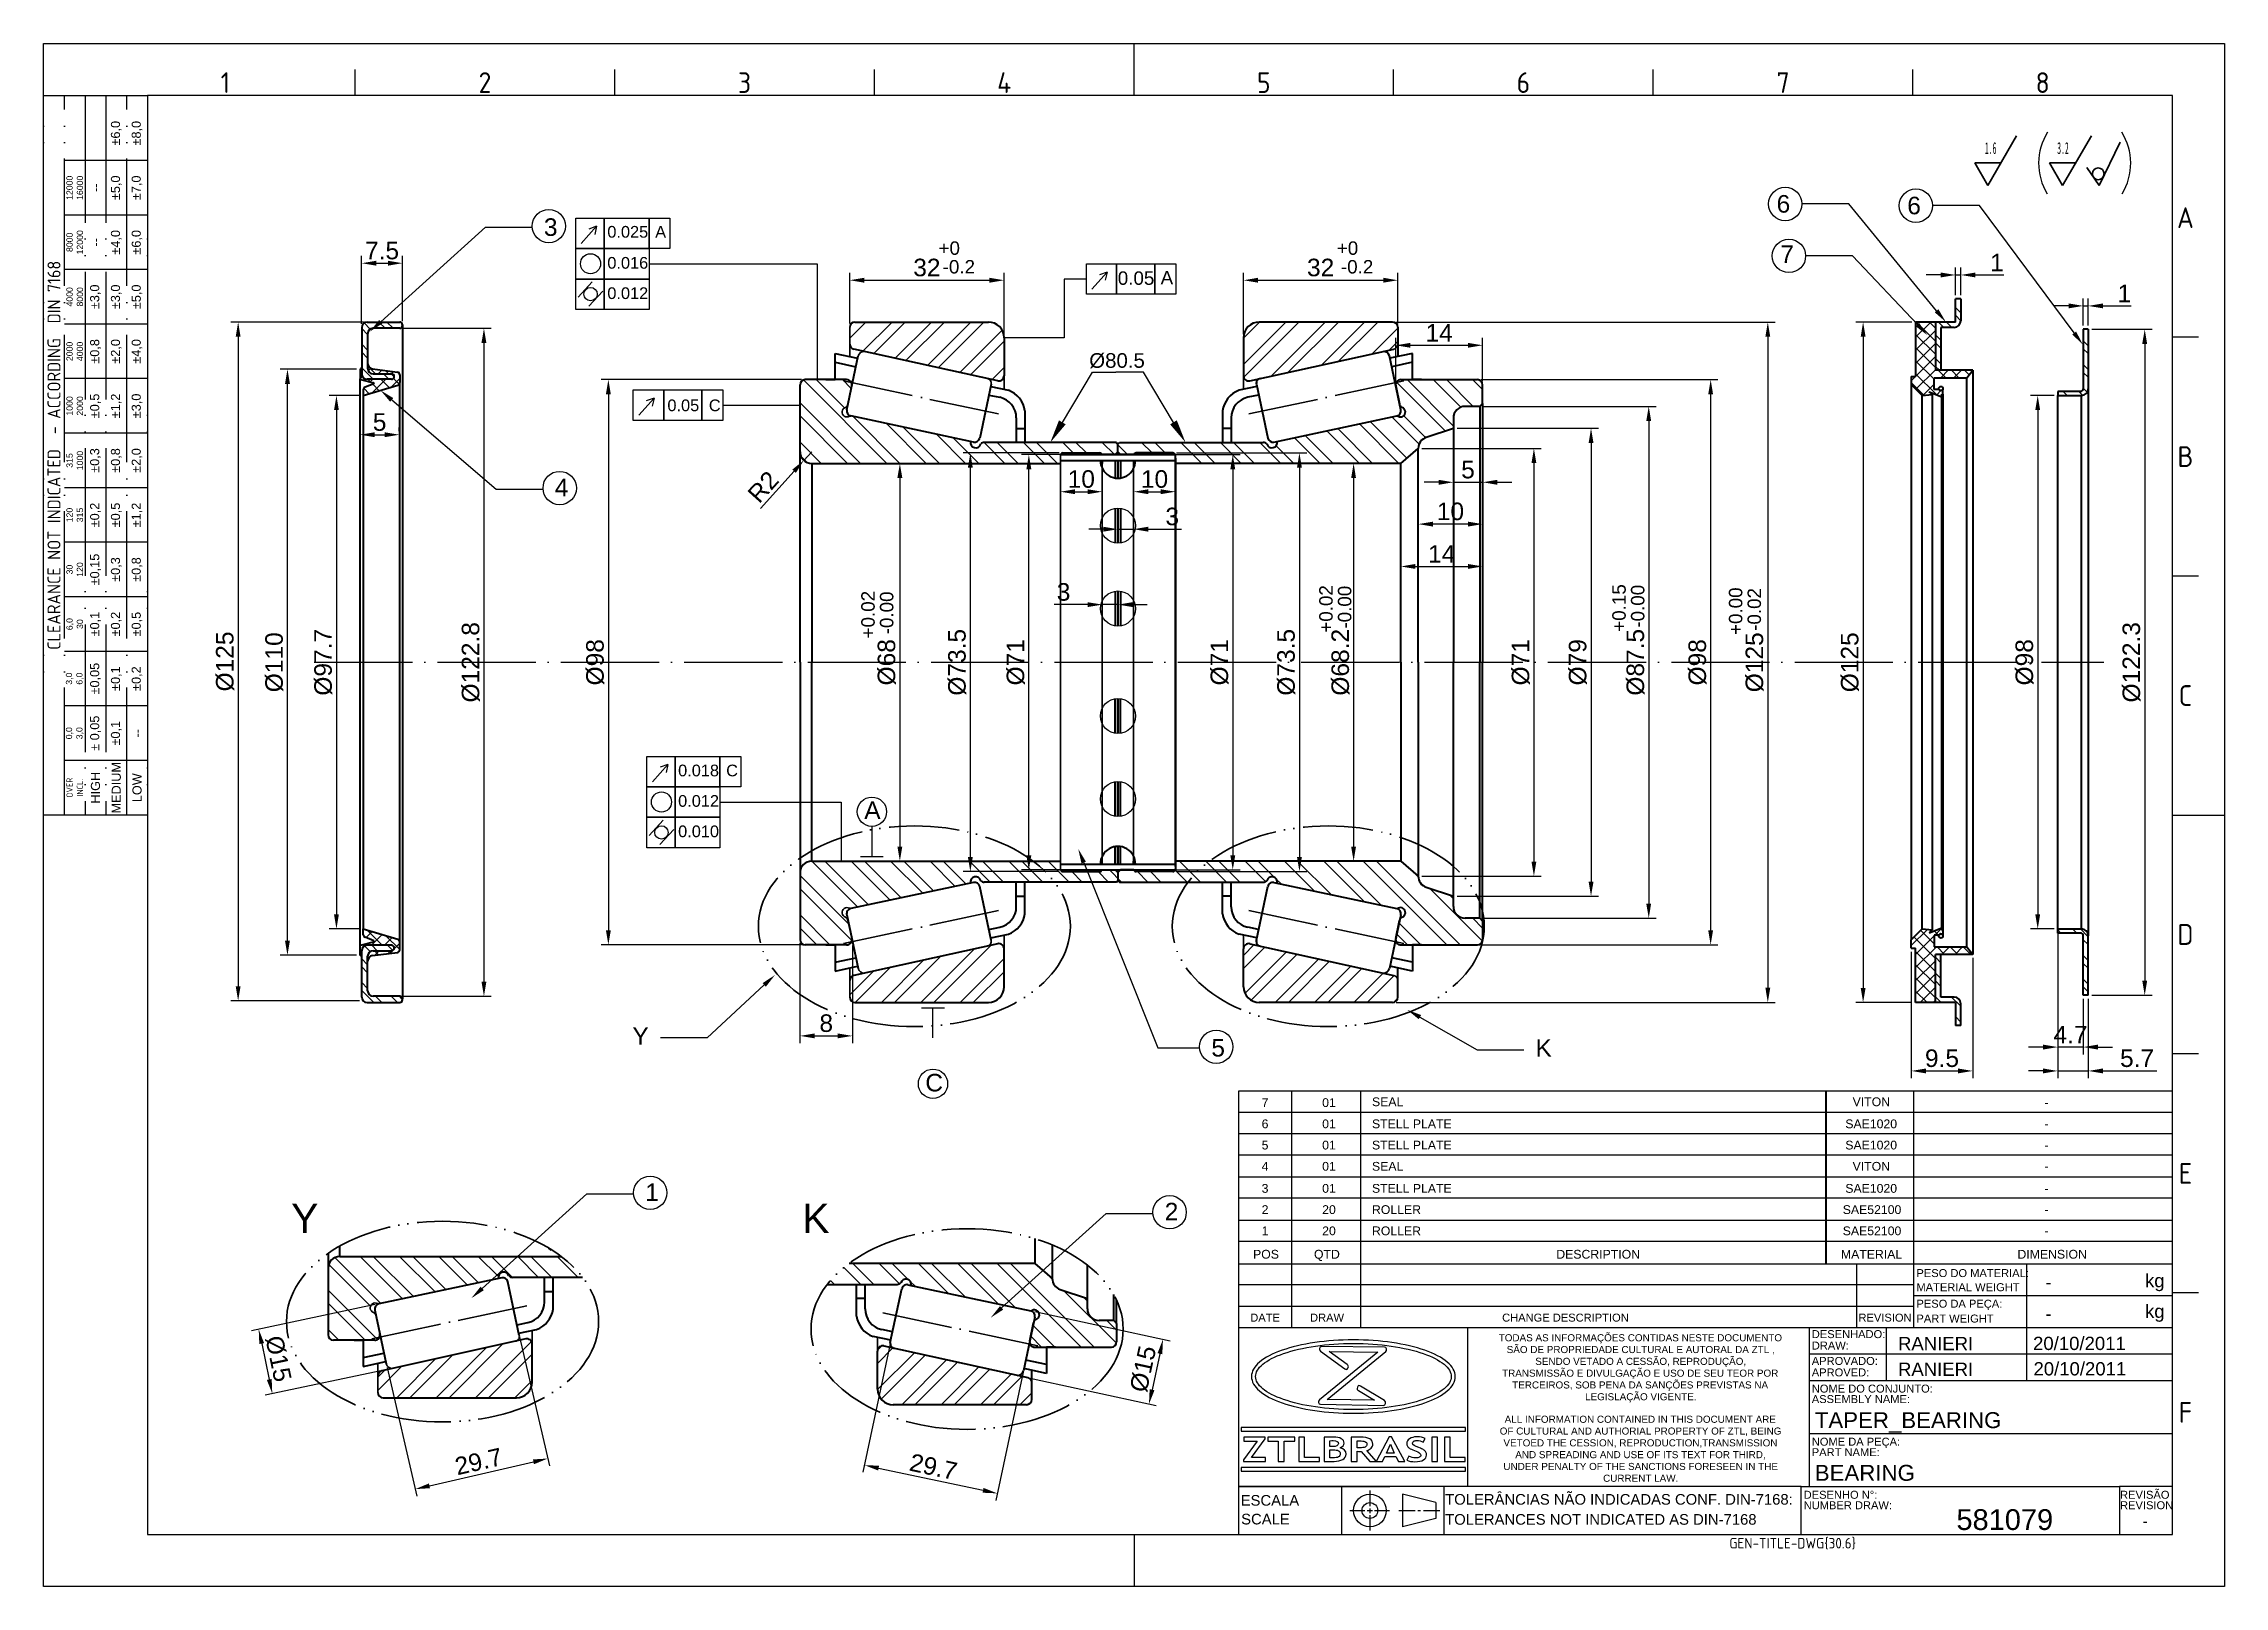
# Model space of a CAD drawing. Header units: millimetres. Extents: x 2961 to 3334, y 1131 to 1394.
import ezdxf
from ezdxf import colors
from ezdxf.entities.mleader import LeaderData, LeaderLine
from ezdxf.enums import TextEntityAlignment as Align
from ezdxf.math import Vec2, Vec3

# ---------------------------------------------------------------- set-up
doc = ezdxf.new("R2010")
doc.units = ezdxf.units.MM
doc.linetypes.add('ACAD_ISO04W100', pattern=[30, 24, -3, 0, -3])
doc.linetypes.add('ACAD_ISO05W100', pattern=[33, 24, -3, 0, -3, 0, -3])
for name, color, linetype, lineweight in [('AM_0', 7, 'Continuous', 40), ('AM_4', 1, 'ACAD_ISO04W100', 25), ('AM_5', 3, 'Continuous', 25), ('AM_BOR', 2, 'ACAD_ISO05W100', 35), ('CAXA4', 3, 'Continuous', 25)]:
    doc.layers.add(name, color=color, linetype=linetype, lineweight=lineweight)
doc.styles.add('ACISOTS', font='isocp.shx', dxfattribs={"height": 1})
doc.styles.get("Standard").update_dxf_attribs({"font": 'arial.ttf'})
doc.styles.add('UserTxtStyle3', font='', dxfattribs={"width": 0.4})
doc.styles.get('UserTxtStyle3').set_extended_font_data('FangSong_GB2312')
doc.dimstyles.new('ISO-25', dxfattribs={"dimtxt": 3, "dimasz": 2.5, "dimexe": 1.25, "dimexo": 0.625, "dimtad": 1, "dimtxsty": 'Standard', "dimcen": 2.5, "dimadec": 0, "dimazin": 0, "dimtfac": 1, "dimtmove": 0, "dimatfit": 3, "dimfxl": 1, "dimarcsym": 0})
pattern_1 = [(135, (0, 5.3358), (-2.0205576, -2.0205576), []), (135, (8e-17, 6.683), (-2.0205576, -2.0205576), [])]

msp = doc.modelspace()

# ---------------------------------------------------------------- texts
for s, p in [('7', (3169.803, 1212.677)), ('01', (3180.153, 1212.677)), ('SEAL', (3188.672, 1212.819)), ('VITON', (3270.866, 1212.819)), ('-', (3303.653, 1212.677)), ('6', (3169.803, 1209.047)), ('01', (3180.153, 1209.047)), ('STELL PLATE', (3188.672, 1209.047)), ('SAE1020', (3269.616, 1209.047)), ('-', (3303.653, 1209.047)), ('5', (3169.803, 1205.417)), ('01', (3180.153, 1205.417)), ('STELL PLATE', (3188.672, 1205.417)), ('SAE1020', (3269.616, 1205.417)), ('-', (3303.653, 1205.417)), ('4', (3169.803, 1201.787)), ('01', (3180.153, 1201.787)), ('SEAL', (3188.672, 1201.787)), ('VITON', (3270.866, 1201.787)), ('-', (3303.653, 1201.787)), ('3', (3169.803, 1198.015)), ('01', (3180.153, 1198.015)), ('STELL PLATE', (3188.672, 1198.015)), ('SAE1020', (3269.616, 1198.015)), ('-', (3303.653, 1198.015)), ('2', (3169.803, 1194.385)), ('20', (3180.153, 1194.385)), ('ROLLER', (3188.672, 1194.385)), ('SAE52100', (3269.178, 1194.385)), ('-', (3303.653, 1194.385)), ('1', (3169.803, 1190.755)), ('20', (3180.153, 1190.755)), ('ROLLER', (3188.672, 1190.755)), ('SAE52100', (3269.178, 1190.755)), ('-', (3303.653, 1190.755)), ('POS', (3168.333, 1186.755)), ('QTD', (3178.75, 1186.755)), ('DESCRIPTION', (3220.193, 1186.755)), ('MATERIAL', (3268.866, 1186.755)), ('DIMENSION', (3299.06, 1186.755))]:
    msp.add_text(s, height=1.5).set_placement(p)
at = {"color": 0}
for s, height, p in [('PESO DO MATERIAL:', 1.36125, (3281.779, 1183.604)), ('MATERIAL WEIGHT', 1.36125, (3281.779, 1181.193)), ('kg', 2.2687, (3320.875, 1181.864)), ('PESO DA PEÇA:', 1.36125, (3281.779, 1178.373)), ('kg', 2.2687, (3320.875, 1176.63)), ('DATE', 1.3613, (3167.855, 1175.992)), ('DRAW', 1.3613, (3178.081, 1175.992)), ('CHANGE DESCRIPTION', 1.36125, (3210.927, 1175.992)), ('REVISION', 1.3613, (3271.864, 1175.992)), ('PART WEIGHT', 1.36125, (3281.779, 1175.832)), ('DESENHADO:', 1.3613, (3263.882, 1173.17)), ('DRAW:', 1.3613, (3263.882, 1171.212)), ('APROVADO:', 1.3613, (3263.882, 1168.586)), ('APROVED:', 1.3613, (3263.882, 1166.628)), ('NOME DO CONJUNTO:', 1.36125, (3263.882, 1163.858)), ('ASSEMBLY NAME:', 1.36125, (3263.882, 1162.066)), ('NOME DA PEÇA:', 1.36125, (3263.882, 1154.783)), ('PART NAME:', 1.3613, (3263.882, 1152.991)), ('ESCALA', 1.815, (3166.215, 1144.527)), ('TOLERÂNCIAS NÃO INDICADAS CONF. DIN-7168:', 1.815, (3201.183, 1144.696)), ('DESENHO N%%d:', 1.36125, (3262.497, 1145.708)), ('NUMBER DRAW:', 1.36125, (3262.497, 1143.916)), ('REVISÃO', 1.3613, (3316.603, 1145.708)), ('REVISION', 1.3613, (3316.603, 1143.916)), ('SCALE', 1.815, (3166.299, 1141.32)), ('TOLERANCES NOT INDICATED AS DIN-7168', 1.815, (3201.183, 1141.271))]:
    msp.add_text(s, height=height, dxfattribs=at).set_placement(p)
at = {"color": 0, "char_height": 1.21, "attachment_point": 1}
for s, insert in [('\\pi-0.030453;TODAS AS INFORMAÇÕES CONTIDAS NESTE DOCUMENTO \\P\\pi1.3368;SÃO DE PROPRIEDADE CULTURAL E AUTORAL DA ZTL , \\P\\pi6.2214;SENDO VETADO A CESSÃO, REPRODUÇÃO, \\P\\pi0.5502;TRANSMISSÃO E DIVULGAÇÃO E USO DE SEU TEOR POR \\P\\pi2.2748;TERCEIROS, SOB PENA DA SANÇÕES PREVISTAS NA \\P\\pi14.743;LEGISLAÇÃO VIGENTE.', (3210.371, 1173.837)), ('\\pi0.99054;ALL INFORMATION CONTAINED IN THIS DOCUMENT ARE \\P\\pi0.14494;OF CULTURAL AND AUTHORIAL PROPERTY OF ZTL, BEING  \\P\\pi0.78254;VETOED THE CESSION, REPRODUCTION,TRANSMISSION \\P\\pi2.8043;AND SPREADING AND USE OF ITS TEXT FOR THIRD, \\P\\pi0.77387;UNDER PENALTY OF THE SANCTIONS FORESEEN IN THE \\P\\pi17.825;CURRENT LAW.', (3210.371, 1159.904))]:
    msp.add_mtext_dynamic_manual_height_columns(s, width=48.28462, gutter_width=12.5, heights=[0], dxfattribs=dict(at, insert=insert))
at = {"color": 0}
for p in [(3303.84, 1182.741), (3303.84, 1177.342)]:
    msp.add_attdef('-', text='', height=2.269, dxfattribs=at).set_placement(p, align=Align.MIDDLE_LEFT)
for tag, p, height in [('RANIERI', (3278.628, 1171.105), 2.269), ('20/10/2011', (3301.724, 1171.132), 2.269), ('RANIERI', (3278.626, 1166.715), 2.269), ('20/10/2011', (3301.797, 1166.79), 2.269), ('TAPER_BEARING', (3264.395, 1157.783), 2.723), ('BEARING', (3264.395, 1148.777), 2.723), ('581079', (3288.619, 1140.37), 3.549)]:
    msp.add_attdef(tag, p, '', height=height, dxfattribs=at)
msp.add_attdef('-', text='', height=1.775, dxfattribs=at).set_placement((3320.899, 1141.869), align=Align.MIDDLE_CENTER)
at = {"color": 0, "style": 'ACISOTS'}
msp.add_attdef('GEN-TITLE-DWG{30.6}', (3249.791, 1137.202), '', height=1.815, dxfattribs=at)
at = {"layer": 'AM_5', "linetype": 'Continuous', "lineweight": 25, "attachment_point": 1, "style": 'UserTxtStyle3'}
for s, insert, char_height in [('\\fFangSong_GB2312|b0|i0|p34;1.6', (3293.489, 1377.608), 2.01344), ('3.2', (3305.858, 1377.608), 2.0134)]:
    msp.add_mtext(s, dxfattribs=dict(at, insert=insert, char_height=char_height))
at = {"layer": 'AM_5', "attachment_point": 1}
for s, width, insert, char_height in [('0.025', 18.23779, (3057.902, 1363.287), 2), ('A', 18.23779, (3066.085, 1363.287), 2), ('0.016', 18.23779, (3057.902, 1357.982), 2), ('+0', 18.23779, (3114.544, 1360.654), 2.3), ('+0', 18.23779, (3182.654, 1360.654), 2.3), ('-0.2', 18.23779, (3115.248, 1357.462), 2.3), ('0.05', 18.23779, (3145.2, 1355.526), 2.3), ('A', 18.23779, (3152.525, 1355.606), 2.3), ('-0.2', 18.23779, (3183.358, 1357.462), 2.3), ('0.012', 18.23779, (3057.902, 1352.799), 2), ('0.05', 18.23779, (3068.177, 1333.623), 2), ('C', 18.23779, (3075.262, 1333.623), 2), ('0.018', 18.23779, (3070.011, 1271.201), 2), ('C', 18.23779, (3078.228, 1271.201), 2), ('0.012', 18.23779, (3070.011, 1266.001), 2), ('A', 18.23779, (3101.841, 1264.907), 3), ('0.010', 18.23779, (3070.011, 1260.801), 2), ('C', 18.23779, (3112.287, 1218.339), 3), ('Y', 12.46166, (3003.83, 1196.15), 5), ('K', 12.46166, (3091.224, 1196.15), 5)]:
    msp.add_mtext_dynamic_manual_height_columns(s, width=width, gutter_width=12.5, heights=[0], dxfattribs=dict(at, insert=insert, char_height=char_height))
at = {"layer": 'AM_5', "insert": (3140.315, 1341.541), "char_height": 2.5, "attachment_point": 1}
msp.add_mtext('%%C80.5', dxfattribs=at)
at = {"layer": 'AM_5', "char_height": 2.3, "attachment_point": 1, "rotation": 90}
for s, insert in [('+0.02', (3179.647, 1293.758)), ('-0.00', (3182.839, 1294.461)), ('+0.15', (3229.765, 1293.915)), ('-0.00', (3232.957, 1294.619)), ('+0.02', (3101.328, 1292.777)), ('-0.00', (3104.52, 1293.481)), ('+0.00', (3249.705, 1293.37)), ('-0.02', (3252.897, 1294.073))]:
    msp.add_mtext_dynamic_manual_height_columns(s, width=18.23779, gutter_width=12.5, heights=[0], dxfattribs=dict(at, insert=insert))

# ---------------------------------------------------------------- blocks, each defined once
blk = doc.blocks.new('A3 ZTL')
for p, q in [((19.57, 280.82), (19.57, 9.78)), ((401.17, 280.82), (19.57, 280.82)), ((401.17, 9.78), (401.17, 280.82)), ((19.57, 9.78), (401.17, 9.78))]:
    blk.add_line(p, q)
at = {"layer": 'AM_BOR', "color": 135, "linetype": 'Continuous', "lineweight": 25}
for p, q in [((0, 0), (0, 290.61)), ((0, 290.61), (410.96, 290.61)), ((410.96, 290.61), (410.96, 0)), ((410.96, 0), (0, 0))]:
    blk.add_line(p, q, dxfattribs=at)
at = {"layer": 'AM_BOR', "color": 135, "lineweight": 25}
for p, q in [((205.48, 280.82), (205.48, 290.61)), ((58.71, 280.82), (58.71, 285.71)), ((107.63, 280.82), (107.63, 285.71)), ((156.56, 280.82), (156.56, 285.71)), ((254.4, 280.82), (254.4, 285.71)), ((303.33, 280.82), (303.33, 285.71)), ((352.25, 280.82), (352.25, 285.71)), ((3.91, 145.3), (3.91, 280.82)), ((7.83, 280.82), (7.83, 145.3)), ((11.74, 280.82), (11.74, 145.3)), ((15.66, 145.3), (15.66, 280.82)), ((19.57, 268.59), (3.91, 268.59)), ((19.57, 258.32), (3.91, 258.32)), ((19.57, 248.04), (3.91, 248.04)), ((19.57, 237.77), (3.91, 237.77)), ((406.07, 235.32), (401.17, 235.32)), ((19.57, 227.5), (3.91, 227.5)), ((19.57, 217.22), (3.91, 217.22)), ((19.57, 206.95), (3.91, 206.95)), ((19.57, 196.67), (3.91, 196.67)), ((406.07, 190.31), (401.17, 190.31)), ((19.57, 186.4), (3.91, 186.4)), ((19.57, 176.13), (3.91, 176.13)), ((19.57, 165.85), (3.91, 165.85)), ((19.57, 155.58), (3.91, 155.58)), ((401.17, 145.3), (410.96, 145.3)), ((406.07, 100.29), (401.17, 100.29)), ((406.07, 55.28), (401.17, 55.28)), ((205.48, 9.78), (205.48, 0))]:
    blk.add_line(p, q, dxfattribs=at)
blk.add_lwpolyline([(19.57, 145.3), (0, 145.3), (0, 280.82), (19.57, 280.82)], close=True, dxfattribs=at)
at = {"layer": 'AM_BOR', "color": 135, "lineweight": 25, "style": 'ACISOTS'}
for s, p in [('1', (34.25, 283.27)), ('2', (83.17, 283.27)), ('3', (132.09, 283.27)), ('4', (181.02, 283.27)), ('5', (229.94, 283.27)), ('6', (278.86, 283.27)), ('7', (327.79, 283.27)), ('8', (376.71, 283.27)), ('A', (403.62, 257.83)), ('B', (403.62, 212.82)), ('C', (403.62, 167.81)), ('D', (403.62, 122.8)), ('E', (403.62, 77.79)), ('F', (403.62, 32.78))]:
    blk.add_text(s, height=3.91, dxfattribs=at).set_placement(p, align=Align.MIDDLE)
at = {"layer": 'AM_BOR', "color": 135, "lineweight": 25, "attachment_point": 5, "rotation": 90}
for s, insert, char_height, width in [('±6,0', (13.7, 273.73), 1.712, 10.274), ('±8,0', (17.61, 273.73), 1.712, 10.274), ('12000\\P16000', (5.87, 263.45), 1.174, 10.274), ('--', (9.78, 263.45), 1.712, 10.274), ('±5,0', (13.7, 263.45), 1.712, 10.274), ('±7,0', (17.61, 263.45), 1.712, 10.274), ('8000\\P12000', (5.87, 253.18), 1.174, 10.274), ('±4,0', (13.7, 253.18), 1.712, 10.274), ('±6,0', (17.61, 253.18), 1.712, 10.274), ('--', (9.78, 253.18), 1.712, 10.274), ('{\\Fisocp.shx|c0;CLEARANCE NOT INDICATED  - ACCORDING  DIN 7168}', (1.96, 213.06), 2.4462, 135.5186), ('4000\\P8000', (5.87, 242.91), 1.174, 10.274), ('±3,0', (9.78, 242.91), 1.712, 10.274), ('±3,0', (13.7, 242.91), 1.712, 10.274), ('±5,0', (17.61, 242.91), 1.712, 10.274), ('2000\\P4000', (5.87, 232.63), 1.174, 10.274), ('±0,8', (9.78, 232.63), 1.712, 10.274), ('±2,0', (13.7, 232.63), 1.712, 10.274), ('±4,0', (17.61, 232.63), 1.712, 10.274), ('1000\\P2000', (5.87, 222.36), 1.174, 10.274), ('±0,5', (9.78, 222.36), 1.712, 10.274), ('±1,2', (13.7, 222.36), 1.712, 10.274), ('±3,0', (17.61, 222.36), 1.712, 10.274), ('315\\P1000', (5.87, 212.08), 1.174, 10.274), ('±0,3', (9.78, 212.08), 1.712, 10.274), ('±0,8', (13.7, 212.08), 1.712, 10.274), ('±2,0', (17.61, 212.08), 1.712, 10.274), ('120\\P315', (5.87, 201.81), 1.174, 10.274), ('±0,2', (9.78, 201.81), 1.712, 10.274), ('±0,5', (13.7, 201.81), 1.712, 10.274), ('±1,2', (17.61, 201.81), 1.712, 10.274), ('±0,15', (9.78, 191.54), 1.712, 10.274), ('±0,3', (13.7, 191.54), 1.712, 10.274), ('±0,8', (17.61, 191.54), 1.712, 10.274), ('30\\P120', (5.87, 191.54), 1.174, 10.274), ('6,0\\P30', (5.87, 181.26), 1.174, 10.274), ('±0,1', (9.78, 181.26), 1.712, 10.274), ('±0,2', (13.7, 181.26), 1.712, 10.274), ('±0,5', (17.61, 181.26), 1.712, 10.274), ('±0,05', (9.78, 170.99), 1.712, 10.274), ('±0,1', (13.7, 170.99), 1.712, 10.274), ('±0,2', (17.61, 170.99), 1.712, 10.274), ('3,0\\P6,0', (5.87, 170.99), 1.174, 10.274), ('0,0\\P3,0', (5.87, 160.71), 1.174, 10.274), ('± 0,05', (9.78, 160.71), 1.712, 10.274), ('\\pt4.69206;±0,1', (13.7, 160.71), 1.7123, 10.274), ('--', (17.61, 160.71), 1.712, 10.274), ('{\\Fisocp.shx|c0;OVER\\PINCL.}', (5.87, 150.44), 1.1742, 10.274), ('HIGH', (9.78, 150.44), 1.712, 10.274), ('MEDIUM', (13.7, 150.44), 1.712, 10.274), ('LOW', (17.61, 150.44), 1.712, 10.274)]:
    blk.add_mtext(s, dxfattribs=dict(at, insert=insert, char_height=char_height, width=width))
blk = doc.blocks.new('CAXBLOCK51', base_point=(-60.7, -18.44))
at = {"layer": 'CAXA4', "color": 0, "linetype": 'Continuous', "lineweight": 35}
for q in [(-70.29, -13.74), (-64.73, -21.15)]:
    blk.add_line((-60.7, -18.44), q, dxfattribs=at)
blk.add_circle((-63.3, -18.62), 1.3, dxfattribs=at)
blk = doc.blocks.new('*D82')
at = {"layer": 'AM_5', "color": 0, "lineweight": -2}
for p, q in [((3207.32, 1337.02), (3247.84, 1337.02)), ((3246.59, 1334.52), (3246.59, 1242.89)), ((3207.32, 1240.39), (3247.84, 1240.39))]:
    blk.add_line(p, q, dxfattribs=at)
at = {"layer": 'AM_5', "color": 0}
for points in [[(3246.17, 1334.52), (3247, 1334.52), (3246.59, 1337.02)], [(3246.17, 1242.89), (3247, 1242.89), (3246.59, 1240.39)]]:
    blk.add_solid(points, dxfattribs=at)
at = {"layer": 'Defpoints', "color": 0}
for p in [(3206.7, 1337.02), (3206.7, 1240.39), (3246.59, 1240.39)]:
    blk.add_point(p, dxfattribs=at)
at = {"layer": 'AM_5', "color": 0, "insert": (3244.35, 1288.7), "char_height": 3, "attachment_point": 5, "rotation": 90}
blk.add_mtext('%%C98', dxfattribs=at)
blk = doc.blocks.new('*D83')
at = {"layer": 'AM_5', "color": 0, "lineweight": -2}
for p, q in [((3207.71, 1332.45), (3237.25, 1332.45)), ((3236, 1329.95), (3236, 1247.45)), ((3207.71, 1244.95), (3237.25, 1244.95))]:
    blk.add_line(p, q, dxfattribs=at)
at = {"layer": 'AM_5', "color": 0}
for points in [[(3235.58, 1329.95), (3236.41, 1329.95), (3236, 1332.45)], [(3235.58, 1247.45), (3236.41, 1247.45), (3236, 1244.95)]]:
    blk.add_solid(points, dxfattribs=at)
at = {"layer": 'Defpoints', "color": 0}
for p in [(3207.09, 1332.45), (3207.09, 1244.95), (3236, 1244.95)]:
    blk.add_point(p, dxfattribs=at)
at = {"layer": 'AM_5', "color": 0, "insert": (3233.76, 1288.7), "char_height": 3, "attachment_point": 5, "rotation": 90}
blk.add_mtext('%%C87.5', dxfattribs=at)
blk = doc.blocks.new('*D84')
at = {"layer": 'AM_5', "color": 0, "lineweight": -2}
for p, q in [((3203.21, 1328.7), (3227.38, 1328.7)), ((3226.13, 1326.2), (3226.13, 1251.2)), ((3203.21, 1248.7), (3227.38, 1248.7))]:
    blk.add_line(p, q, dxfattribs=at)
at = {"layer": 'AM_5', "color": 0}
for points in [[(3225.72, 1326.2), (3226.55, 1326.2), (3226.13, 1328.7)], [(3225.72, 1251.2), (3226.55, 1251.2), (3226.13, 1248.7)]]:
    blk.add_solid(points, dxfattribs=at)
at = {"layer": 'Defpoints', "color": 0}
for p in [(3202.59, 1328.7), (3202.59, 1248.7), (3226.13, 1248.7)]:
    blk.add_point(p, dxfattribs=at)
at = {"layer": 'AM_5', "color": 0, "insert": (3223.89, 1288.7), "char_height": 3, "attachment_point": 5, "rotation": 90}
blk.add_mtext('%%C79', dxfattribs=at)
blk = doc.blocks.new('*D85')
at = {"layer": 'AM_5', "color": 0, "lineweight": -2}
for p, q in [((3197.21, 1325.26), (3217.61, 1325.26)), ((3216.36, 1322.76), (3216.36, 1254.64)), ((3197.21, 1252.14), (3217.61, 1252.14))]:
    blk.add_line(p, q, dxfattribs=at)
at = {"layer": 'AM_5', "color": 0}
for points in [[(3215.95, 1322.76), (3216.78, 1322.76), (3216.36, 1325.26)], [(3215.95, 1254.64), (3216.78, 1254.64), (3216.36, 1252.14)]]:
    blk.add_solid(points, dxfattribs=at)
at = {"layer": 'Defpoints', "color": 0}
for p in [(3196.59, 1325.26), (3196.59, 1252.14), (3216.36, 1252.14)]:
    blk.add_point(p, dxfattribs=at)
at = {"layer": 'AM_5', "color": 0, "insert": (3214.12, 1288.7), "char_height": 3, "attachment_point": 5, "rotation": 90}
blk.add_mtext('%%C71', dxfattribs=at)
blk = doc.blocks.new('*D86')
at = {"layer": 'AM_5', "color": 0, "lineweight": -2}
for p, q in [((3192.74, 1336.56), (3192.74, 1344.14)), ((3195.24, 1342.89), (3205.09, 1342.89)), ((3207.59, 1336.75), (3207.59, 1344.14))]:
    blk.add_line(p, q, dxfattribs=at)
at = {"layer": 'AM_5', "color": 0}
for points in [[(3195.24, 1343.3), (3195.24, 1342.47), (3192.74, 1342.89)], [(3205.09, 1343.3), (3205.09, 1342.47), (3207.59, 1342.89)]]:
    blk.add_solid(points, dxfattribs=at)
at = {"layer": 'Defpoints', "color": 0}
for p in [(3207.59, 1342.89), (3192.74, 1335.94), (3207.59, 1336.12)]:
    blk.add_point(p, dxfattribs=at)
at = {"layer": 'AM_5', "color": 0, "insert": (3200.16, 1345.02), "char_height": 3, "attachment_point": 5}
blk.add_mtext('14', dxfattribs=at)
blk = doc.blocks.new('*D76')
at = {"layer": 'AM_5', "color": 0, "lineweight": -2}
for p, q in [((3202.59, 1324.64), (3202.59, 1318.22)), ((3207.59, 1324.64), (3207.59, 1318.22)), ((3200.09, 1319.47), (3197.59, 1319.47)), ((3202.59, 1319.47), (3207.59, 1319.47)), ((3210.09, 1319.47), (3212.59, 1319.47))]:
    blk.add_line(p, q, dxfattribs=at)
at = {"layer": 'AM_5', "color": 0}
for points in [[(3200.09, 1319.89), (3200.09, 1319.05), (3202.59, 1319.47)], [(3210.09, 1319.89), (3210.09, 1319.05), (3207.59, 1319.47)]]:
    blk.add_solid(points, dxfattribs=at)
at = {"layer": 'Defpoints', "color": 0}
for p in [(3202.59, 1325.26), (3207.59, 1325.26), (3207.59, 1319.47)]:
    blk.add_point(p, dxfattribs=at)
at = {"layer": 'AM_5', "color": 0, "insert": (3205.09, 1321.62), "char_height": 3, "attachment_point": 5}
blk.add_mtext('5', dxfattribs=at)
blk = doc.blocks.new('*D77')
at = {"layer": 'AM_5', "color": 0, "lineweight": -2}
for p, q in [((3196.59, 1312.94), (3196.59, 1313.57)), ((3207.59, 1312.94), (3207.59, 1313.57)), ((3205.09, 1312.32), (3199.09, 1312.32))]:
    blk.add_line(p, q, dxfattribs=at)
at = {"layer": 'AM_5', "color": 0}
for points in [[(3199.09, 1312.74), (3199.09, 1311.9), (3196.59, 1312.32)], [(3205.09, 1312.74), (3205.09, 1311.9), (3207.59, 1312.32)]]:
    blk.add_solid(points, dxfattribs=at)
at = {"layer": 'Defpoints', "color": 0}
for p in [(3196.59, 1312.32), (3196.59, 1312.32), (3207.59, 1312.32)]:
    blk.add_point(p, dxfattribs=at)
at = {"layer": 'AM_5', "color": 0, "insert": (3202.09, 1314.48), "char_height": 3, "attachment_point": 5}
blk.add_mtext('10', dxfattribs=at)
blk = doc.blocks.new('*D78')
at = {"layer": 'AM_5', "color": 0, "lineweight": -2}
for p, q in [((3193.59, 1305.71), (3193.59, 1306.33)), ((3207.59, 1305.71), (3207.59, 1306.33)), ((3196.09, 1305.08), (3205.09, 1305.08))]:
    blk.add_line(p, q, dxfattribs=at)
at = {"layer": 'AM_5', "color": 0}
for points in [[(3196.09, 1305.5), (3196.09, 1304.67), (3193.59, 1305.08)], [(3205.09, 1305.5), (3205.09, 1304.67), (3207.59, 1305.08)]]:
    blk.add_solid(points, dxfattribs=at)
at = {"layer": 'Defpoints', "color": 0}
for p in [(3193.59, 1305.08), (3207.59, 1305.08), (3207.59, 1305.08)]:
    blk.add_point(p, dxfattribs=at)
at = {"layer": 'AM_5', "color": 0, "insert": (3200.59, 1307.22), "char_height": 3, "attachment_point": 5}
blk.add_mtext('14', dxfattribs=at)
blk = doc.blocks.new('*D87')
at = {"layer": 'AM_5', "color": 0, "lineweight": -2}
for p, q in [((3184.9, 1322.7), (3184.28, 1322.7)), ((3185.53, 1320.2), (3185.53, 1257.2)), ((3184.9, 1254.7), (3184.28, 1254.7))]:
    blk.add_line(p, q, dxfattribs=at)
at = {"layer": 'AM_5', "color": 0}
for points in [[(3185.11, 1320.2), (3185.94, 1320.2), (3185.53, 1322.7)], [(3185.11, 1257.2), (3185.94, 1257.2), (3185.53, 1254.7)]]:
    blk.add_solid(points, dxfattribs=at)
at = {"layer": 'Defpoints', "color": 0}
for p in [(3185.53, 1322.7), (3185.53, 1254.7), (3185.53, 1254.7)]:
    blk.add_point(p, dxfattribs=at)
at = {"layer": 'AM_5', "color": 0, "insert": (3183.29, 1288.7), "char_height": 3, "attachment_point": 5, "rotation": 90}
blk.add_mtext('%%C68.2', dxfattribs=at)
blk = doc.blocks.new('*D88')
at = {"layer": 'AM_5', "color": 0, "lineweight": -2}
for p, q in [((3107.31, 1322.7), (3106.68, 1322.7)), ((3107.93, 1320.2), (3107.93, 1257.2)), ((3107.31, 1254.7), (3106.68, 1254.7))]:
    blk.add_line(p, q, dxfattribs=at)
at = {"layer": 'AM_5', "color": 0}
for points in [[(3107.51, 1320.2), (3108.35, 1320.2), (3107.93, 1322.7)], [(3107.51, 1257.2), (3108.35, 1257.2), (3107.93, 1254.7)]]:
    blk.add_solid(points, dxfattribs=at)
at = {"layer": 'Defpoints', "color": 0}
for p in [(3107.93, 1322.7), (3107.93, 1254.7), (3107.93, 1254.7)]:
    blk.add_point(p, dxfattribs=at)
at = {"layer": 'AM_5', "color": 0, "insert": (3105.69, 1288.7), "char_height": 3, "attachment_point": 5, "rotation": 90}
blk.add_mtext('%%C68', dxfattribs=at)
blk = doc.blocks.new('*D89')
at = {"layer": 'AM_5', "color": 0, "lineweight": -2}
for p, q in [((3099.35, 1346.59), (3099.35, 1355.26)), ((3101.85, 1354.01), (3123.25, 1354.01)), ((3125.75, 1344.8), (3125.75, 1355.26))]:
    blk.add_line(p, q, dxfattribs=at)
at = {"layer": 'AM_5', "color": 0}
for points in [[(3101.85, 1354.43), (3101.85, 1353.59), (3099.35, 1354.01)], [(3123.25, 1354.43), (3123.25, 1353.59), (3125.75, 1354.01)]]:
    blk.add_solid(points, dxfattribs=at)
at = {"layer": 'Defpoints', "color": 0}
for p in [(3125.75, 1354.01), (3099.35, 1345.97), (3125.75, 1344.18)]:
    blk.add_point(p, dxfattribs=at)
at = {"layer": 'AM_5', "color": 0, "insert": (3112.55, 1356.17), "char_height": 3, "attachment_point": 5}
blk.add_mtext('32', dxfattribs=at)
blk = doc.blocks.new('*D90')
at = {"layer": 'AM_5', "color": 0, "lineweight": -2}
for p, q in [((3166.7, 1344.8), (3166.7, 1355.26)), ((3169.2, 1354.01), (3190.59, 1354.01)), ((3193.09, 1346.59), (3193.09, 1355.26))]:
    blk.add_line(p, q, dxfattribs=at)
at = {"layer": 'AM_5', "color": 0}
for points in [[(3169.2, 1354.43), (3169.2, 1353.59), (3166.7, 1354.01)], [(3190.59, 1354.43), (3190.59, 1353.59), (3193.09, 1354.01)]]:
    blk.add_solid(points, dxfattribs=at)
at = {"layer": 'Defpoints', "color": 0}
for p in [(3193.09, 1354.01), (3166.7, 1344.18), (3193.09, 1345.97)]:
    blk.add_point(p, dxfattribs=at)
at = {"layer": 'AM_5', "color": 0, "insert": (3179.89, 1356.17), "char_height": 3, "attachment_point": 5}
blk.add_mtext('32', dxfattribs=at)
blk = doc.blocks.new('*D91')
at = {"layer": 'AM_5', "color": 0, "lineweight": -2}
for p, q in [((3148.56, 1324.2), (3166.11, 1324.2)), ((3164.86, 1321.7), (3164.86, 1255.7)), ((3148.56, 1253.2), (3166.11, 1253.2))]:
    blk.add_line(p, q, dxfattribs=at)
at = {"layer": 'AM_5', "color": 0}
for points in [[(3164.45, 1321.7), (3165.28, 1321.7), (3164.86, 1324.2)], [(3164.45, 1255.7), (3165.28, 1255.7), (3164.86, 1253.2)]]:
    blk.add_solid(points, dxfattribs=at)
at = {"layer": 'Defpoints', "color": 0}
for p in [(3147.93, 1324.2), (3147.93, 1253.2), (3164.86, 1253.2)]:
    blk.add_point(p, dxfattribs=at)
at = {"layer": 'AM_5', "color": 0, "insert": (3162.62, 1288.7), "char_height": 3, "attachment_point": 5, "rotation": 90}
blk.add_mtext('%%C71', dxfattribs=at)
blk = doc.blocks.new('*D92')
at = {"layer": 'AM_5', "color": 0, "lineweight": -2}
for p, q in [((3135.2, 1324.49), (3118.73, 1324.49)), ((3119.98, 1321.99), (3119.98, 1255.41)), ((3135.2, 1252.91), (3118.73, 1252.91))]:
    blk.add_line(p, q, dxfattribs=at)
at = {"layer": 'AM_5', "color": 0}
for points in [[(3119.57, 1321.99), (3120.4, 1321.99), (3119.98, 1324.49)], [(3119.57, 1255.41), (3120.4, 1255.41), (3119.98, 1252.91)]]:
    blk.add_solid(points, dxfattribs=at)
at = {"layer": 'Defpoints', "color": 0}
for p in [(3135.83, 1324.49), (3119.98, 1252.91), (3135.83, 1252.91)]:
    blk.add_point(p, dxfattribs=at)
at = {"layer": 'AM_5', "color": 0, "insert": (3117.74, 1288.7), "char_height": 3, "attachment_point": 5, "rotation": 90}
blk.add_mtext('%%C73.5', dxfattribs=at)
blk = doc.blocks.new('*D79')
at = {"layer": 'AM_5', "color": 0, "lineweight": -2}
for p, q in [((3135.38, 1318.48), (3135.38, 1319.11)), ((3137.88, 1317.86), (3140.04, 1317.86)), ((3142.54, 1318.48), (3142.54, 1319.11))]:
    blk.add_line(p, q, dxfattribs=at)
at = {"layer": 'AM_5', "color": 0}
for points in [[(3137.88, 1318.27), (3137.88, 1317.44), (3135.38, 1317.86)], [(3140.04, 1318.27), (3140.04, 1317.44), (3142.54, 1317.86)]]:
    blk.add_solid(points, dxfattribs=at)
at = {"layer": 'Defpoints', "color": 0}
for p in [(3135.38, 1317.86), (3142.54, 1317.86), (3142.54, 1317.86)]:
    blk.add_point(p, dxfattribs=at)
at = {"layer": 'AM_5', "color": 0, "insert": (3138.96, 1320.01), "char_height": 3, "attachment_point": 5}
blk.add_mtext('10', dxfattribs=at)
blk = doc.blocks.new('*D80')
at = {"layer": 'AM_5', "color": 0, "lineweight": -2}
for p, q in [((3147.91, 1318.48), (3147.91, 1319.11)), ((3150.41, 1317.86), (3152.56, 1317.86)), ((3155.06, 1318.48), (3155.06, 1319.11))]:
    blk.add_line(p, q, dxfattribs=at)
at = {"layer": 'AM_5', "color": 0}
for points in [[(3150.41, 1318.27), (3150.41, 1317.44), (3147.91, 1317.86)], [(3152.56, 1318.27), (3152.56, 1317.44), (3155.06, 1317.86)]]:
    blk.add_solid(points, dxfattribs=at)
at = {"layer": 'Defpoints', "color": 0}
for p in [(3147.91, 1317.86), (3155.06, 1317.86), (3155.06, 1317.86)]:
    blk.add_point(p, dxfattribs=at)
at = {"layer": 'AM_5', "color": 0, "insert": (3151.48, 1320.01), "char_height": 3, "attachment_point": 5}
blk.add_mtext('10', dxfattribs=at)
blk = doc.blocks.new('*D93')
at = {"layer": 'AM_5', "color": 0, "lineweight": -2}
for p, q in [((3155.24, 1324.49), (3177.51, 1324.49)), ((3176.26, 1321.99), (3176.26, 1255.41)), ((3155.24, 1252.91), (3177.51, 1252.91))]:
    blk.add_line(p, q, dxfattribs=at)
at = {"layer": 'AM_5', "color": 0}
for points in [[(3175.85, 1321.99), (3176.68, 1321.99), (3176.26, 1324.49)], [(3175.85, 1255.41), (3176.68, 1255.41), (3176.26, 1252.91)]]:
    blk.add_solid(points, dxfattribs=at)
at = {"layer": 'Defpoints', "color": 0}
for p in [(3154.62, 1324.49), (3154.62, 1252.91), (3176.26, 1252.91)]:
    blk.add_point(p, dxfattribs=at)
at = {"layer": 'AM_5', "color": 0, "insert": (3174.02, 1288.7), "char_height": 3, "attachment_point": 5, "rotation": 90}
blk.add_mtext('%%c73.5', dxfattribs=at)
blk = doc.blocks.new('*D94')
at = {"layer": 'AM_5', "color": 0, "lineweight": -2}
for p, q in [((3141.91, 1324.2), (3128.74, 1324.2)), ((3129.99, 1255.7), (3129.99, 1321.7)), ((3141.88, 1253.2), (3128.74, 1253.2))]:
    blk.add_line(p, q, dxfattribs=at)
at = {"layer": 'AM_5', "color": 0}
for points in [[(3129.57, 1321.7), (3130.41, 1321.7), (3129.99, 1324.2)], [(3129.57, 1255.7), (3130.41, 1255.7), (3129.99, 1253.2)]]:
    blk.add_solid(points, dxfattribs=at)
at = {"layer": 'Defpoints', "color": 0}
for p in [(3129.99, 1324.2), (3142.54, 1324.2), (3142.51, 1253.2)]:
    blk.add_point(p, dxfattribs=at)
at = {"layer": 'AM_5', "color": 0, "insert": (3127.75, 1288.7), "char_height": 3, "attachment_point": 5, "rotation": 90}
blk.add_mtext('%%C71', dxfattribs=at)
blk = doc.blocks.new('*D95')
at = {"layer": 'AM_5', "color": 0, "lineweight": -2}
for p, q in [((3140.04, 1298.56), (3134.32, 1298.56)), ((3142.54, 1299.18), (3142.54, 1299.81)), ((3145.22, 1298.56), (3142.54, 1298.56)), ((3145.22, 1298.25), (3145.22, 1297.31)), ((3147.72, 1298.56), (3150.22, 1298.56))]:
    blk.add_line(p, q, dxfattribs=at)
at = {"layer": 'AM_5', "color": 0}
for points in [[(3140.04, 1298.97), (3140.04, 1298.14), (3142.54, 1298.56)], [(3147.72, 1298.97), (3147.72, 1298.14), (3145.22, 1298.56)]]:
    blk.add_solid(points, dxfattribs=at)
at = {"layer": 'Defpoints', "color": 0}
for p in [(3142.54, 1298.56), (3145.22, 1298.88), (3145.22, 1298.56)]:
    blk.add_point(p, dxfattribs=at)
at = {"layer": 'AM_5', "color": 0, "insert": (3135.93, 1300.71), "char_height": 3, "attachment_point": 5}
blk.add_mtext('3', dxfattribs=at)
blk = doc.blocks.new('*D81')
at = {"layer": 'AM_5', "color": 0, "lineweight": -2}
for p, q in [((3142.72, 1311.45), (3140.22, 1311.45)), ((3145.22, 1312.07), (3145.22, 1312.7)), ((3145.22, 1311.45), (3147.91, 1311.45)), ((3147.91, 1312.07), (3147.91, 1312.7)), ((3150.41, 1311.45), (3156.12, 1311.45))]:
    blk.add_line(p, q, dxfattribs=at)
at = {"layer": 'AM_5', "color": 0}
for points in [[(3142.72, 1311.87), (3142.72, 1311.03), (3145.22, 1311.45)], [(3150.41, 1311.87), (3150.41, 1311.03), (3147.91, 1311.45)]]:
    blk.add_solid(points, dxfattribs=at)
at = {"layer": 'Defpoints', "color": 0}
for p in [(3145.22, 1311.45), (3147.91, 1311.45), (3147.91, 1311.45)]:
    blk.add_point(p, dxfattribs=at)
at = {"layer": 'AM_5', "color": 0, "insert": (3154.51, 1313.61), "char_height": 3, "attachment_point": 5}
blk.add_mtext('3', dxfattribs=at)
blk = doc.blocks.new('*D96')
at = {"layer": 'AM_5', "color": 0, "lineweight": -2}
for p, q in [((3092.85, 1324.7), (3091.51, 1323.22)), ((3084.1, 1315.01), (3089.84, 1321.36))]:
    blk.add_line(p, q, dxfattribs=at)
at = {"layer": 'AM_5', "color": 0}
blk.add_solid([(3089.53, 1321.64), (3090.15, 1321.08), (3091.51, 1323.22)], dxfattribs=at)
at = {"layer": 'Defpoints', "color": 0}
for p in [(3092.85, 1324.7), (3091.51, 1323.22)]:
    blk.add_point(p, dxfattribs=at)
at = {"layer": 'AM_5', "color": 0, "insert": (3084.55, 1318.69), "char_height": 3, "attachment_point": 5, "rotation": 47.9137}
blk.add_mtext('R2', dxfattribs=at)
blk = doc.blocks.new('*D97')
at = {"layer": 'AM_5', "color": 0, "lineweight": -2}
for p, q in [((3091.12, 1337.02), (3056.83, 1337.02)), ((3058.08, 1334.52), (3058.08, 1242.89)), ((3091.12, 1240.39), (3056.83, 1240.39))]:
    blk.add_line(p, q, dxfattribs=at)
at = {"layer": 'AM_5', "color": 0}
for points in [[(3057.66, 1334.52), (3058.5, 1334.52), (3058.08, 1337.02)], [(3057.66, 1242.89), (3058.5, 1242.89), (3058.08, 1240.39)]]:
    blk.add_solid(points, dxfattribs=at)
at = {"layer": 'Defpoints', "color": 0}
for p in [(3091.75, 1337.02), (3058.08, 1240.39), (3091.75, 1240.39)]:
    blk.add_point(p, dxfattribs=at)
at = {"layer": 'AM_5', "color": 0, "insert": (3055.84, 1288.7), "char_height": 3, "attachment_point": 5, "rotation": 90}
blk.add_mtext('%%C98', dxfattribs=at)
blk = doc.blocks.new('*D98')
at = {"layer": 'AM_5', "color": 0, "lineweight": -2}
for p, q in [((3090.85, 1240.66), (3090.85, 1223.58)), ((3099.82, 1240.31), (3099.82, 1223.58)), ((3093.35, 1224.83), (3097.32, 1224.83))]:
    blk.add_line(p, q, dxfattribs=at)
at = {"layer": 'AM_5', "color": 0}
for points in [[(3093.35, 1225.25), (3093.35, 1224.42), (3090.85, 1224.83)], [(3097.32, 1225.25), (3097.32, 1224.42), (3099.82, 1224.83)]]:
    blk.add_solid(points, dxfattribs=at)
at = {"layer": 'Defpoints', "color": 0}
for p in [(3090.85, 1241.28), (3099.82, 1240.94), (3099.82, 1224.83)]:
    blk.add_point(p, dxfattribs=at)
at = {"layer": 'AM_5', "color": 0, "insert": (3095.34, 1226.99), "char_height": 3, "attachment_point": 5}
blk.add_mtext('8', dxfattribs=at)
blk = doc.blocks.new('*D99')
at = {"layer": 'AM_5', "color": 0, "lineweight": -2}
for p, q in [((3192.82, 1346.86), (3257.61, 1346.86)), ((3256.36, 1344.36), (3256.36, 1233.05)), ((3192.82, 1230.55), (3257.61, 1230.55))]:
    blk.add_line(p, q, dxfattribs=at)
at = {"layer": 'AM_5', "color": 0}
for points in [[(3255.95, 1344.36), (3256.78, 1344.36), (3256.36, 1346.86)], [(3255.95, 1233.05), (3256.78, 1233.05), (3256.36, 1230.55)]]:
    blk.add_solid(points, dxfattribs=at)
at = {"layer": 'Defpoints', "color": 0}
for p in [(3192.2, 1346.86), (3192.2, 1230.55), (3256.36, 1230.55)]:
    blk.add_point(p, dxfattribs=at)
at = {"layer": 'AM_5', "color": 0, "insert": (3254.12, 1288.7), "char_height": 3, "attachment_point": 5, "rotation": 90}
blk.add_mtext('%%C125', dxfattribs=at)
blk = doc.blocks.new('*D107')
at = {"layer": 'AM_5', "color": 0, "lineweight": -2}
for p, q in [((3042.91, 1173.39), (3047.99, 1151.36)), ((3020.24, 1168.16), (3025.32, 1146.14)), ((3027.47, 1147.92), (3045.27, 1152.02))]:
    blk.add_line(p, q, dxfattribs=at)
at = {"layer": 'AM_5', "color": 0}
for points in [[(3045.18, 1152.43), (3045.36, 1151.61), (3047.71, 1152.58)], [(3027.38, 1148.32), (3027.57, 1147.51), (3025.04, 1147.35)]]:
    blk.add_solid(points, dxfattribs=at)
at = {"layer": 'Defpoints', "color": 0}
for p in [(3042.77, 1174), (3020.1, 1168.77), (3047.71, 1152.58)]:
    blk.add_point(p, dxfattribs=at)
at = {"layer": 'AM_5', "color": 0, "insert": (3035.89, 1152.07), "char_height": 3, "attachment_point": 5, "rotation": 12.9874}
blk.add_mtext('29.7', dxfattribs=at)
blk = doc.blocks.new('*D108')
at = {"layer": 'AM_5', "color": 0, "lineweight": -2}
for p, q in [((3018.22, 1178.89), (2997.06, 1174.43)), ((2998.8, 1172.24), (3000.09, 1166.11)), ((3020.55, 1167.87), (2999.38, 1163.4))]:
    blk.add_line(p, q, dxfattribs=at)
at = {"layer": 'AM_5', "color": 0}
for points in [[(2999.2, 1172.32), (2998.39, 1172.15), (2998.28, 1174.68)], [(3000.5, 1166.19), (2999.68, 1166.02), (3000.61, 1163.66)]]:
    blk.add_solid(points, dxfattribs=at)
at = {"layer": 'Defpoints', "color": 0}
for p in [(3018.83, 1179.02), (3021.16, 1168), (3000.61, 1163.66)]:
    blk.add_point(p, dxfattribs=at)
at = {"layer": 'AM_5', "color": 0, "insert": (3001.63, 1169.64), "char_height": 3, "attachment_point": 5, "rotation": 281.9136}
blk.add_mtext('%%c15', dxfattribs=at)
blk = doc.blocks.new('*D118')
at = {"layer": 'AM_5', "color": 0, "lineweight": -2}
for p, q in [((3106.25, 1172.19), (3101.59, 1150.24)), ((3129.01, 1167.36), (3124.34, 1145.41)), ((3104.29, 1150.94), (3122.16, 1147.15))]:
    blk.add_line(p, q, dxfattribs=at)
at = {"layer": 'AM_5', "color": 0}
for points in [[(3104.38, 1151.35), (3104.21, 1150.54), (3101.85, 1151.46)], [(3122.24, 1147.56), (3122.07, 1146.74), (3124.6, 1146.63)]]:
    blk.add_solid(points, dxfattribs=at)
at = {"layer": 'Defpoints', "color": 0}
for p in [(3106.38, 1172.8), (3129.14, 1167.97), (3124.6, 1146.63)]:
    blk.add_point(p, dxfattribs=at)
at = {"layer": 'AM_5', "color": 0, "insert": (3113.67, 1151.16), "char_height": 3, "attachment_point": 5, "rotation": 348}
blk.add_mtext('29.7', dxfattribs=at)
blk = doc.blocks.new('*D119')
at = {"layer": 'AM_5', "color": 0, "lineweight": -2}
for p, q in [((3131.01, 1177.72), (3154.15, 1172.68)), ((3152.4, 1170.51), (3151.06, 1164.34)), ((3128.6, 1166.67), (3151.75, 1161.63))]:
    blk.add_line(p, q, dxfattribs=at)
at = {"layer": 'AM_5', "color": 0}
for points in [[(3151.99, 1170.59), (3152.81, 1170.42), (3152.93, 1172.95)], [(3150.65, 1164.43), (3151.47, 1164.25), (3150.53, 1161.9)]]:
    blk.add_solid(points, dxfattribs=at)
at = {"layer": 'Defpoints', "color": 0}
for p in [(3130.4, 1177.85), (3127.99, 1166.8), (3150.53, 1161.9)]:
    blk.add_point(p, dxfattribs=at)
at = {"layer": 'AM_5', "color": 0, "insert": (3149.54, 1167.9), "char_height": 3, "attachment_point": 5, "rotation": 77.7195}
blk.add_mtext('%%C15', dxfattribs=at)
blk = doc.blocks.new('*D121')
at = {"layer": 'AM_5', "color": 0, "lineweight": -2}
for p, q in [((3016.2, 1346.86), (2993.52, 1346.86)), ((2994.77, 1344.36), (2994.77, 1233.32)), ((3015.54, 1230.82), (2993.52, 1230.82))]:
    blk.add_line(p, q, dxfattribs=at)
at = {"layer": 'AM_5', "color": 0}
for points in [[(2994.35, 1344.36), (2995.18, 1344.36), (2994.77, 1346.86)], [(2994.35, 1233.32), (2995.18, 1233.32), (2994.77, 1230.82)]]:
    blk.add_solid(points, dxfattribs=at)
at = {"layer": 'Defpoints', "color": 0}
for p in [(3016.82, 1346.86), (2994.77, 1230.82), (3016.16, 1230.82)]:
    blk.add_point(p, dxfattribs=at)
at = {"layer": 'AM_5', "color": 0, "insert": (2992.53, 1288.84), "char_height": 3, "attachment_point": 5, "rotation": 90}
blk.add_mtext('%%C125', dxfattribs=at)
blk = doc.blocks.new('*D122')
at = {"layer": 'AM_5', "color": 0, "lineweight": -2}
for p, q in [((3014.99, 1338.8), (3001.95, 1338.8)), ((3003.2, 1241.11), (3003.2, 1336.3)), ((3014.99, 1238.61), (3001.95, 1238.61))]:
    blk.add_line(p, q, dxfattribs=at)
at = {"layer": 'AM_5', "color": 0}
for points in [[(3002.78, 1336.3), (3003.62, 1336.3), (3003.2, 1338.8)], [(3002.78, 1241.11), (3003.62, 1241.11), (3003.2, 1238.61)]]:
    blk.add_solid(points, dxfattribs=at)
at = {"layer": 'Defpoints', "color": 0}
for p in [(3003.2, 1338.8), (3015.61, 1338.8), (3015.61, 1238.61)]:
    blk.add_point(p, dxfattribs=at)
at = {"layer": 'AM_5', "color": 0, "insert": (3000.96, 1288.7), "char_height": 3, "attachment_point": 5, "rotation": 90}
blk.add_mtext('%%C110', dxfattribs=at)
blk = doc.blocks.new('*D123')
at = {"layer": 'AM_5', "color": 0, "lineweight": -2}
for p, q in [((3023.03, 1345.79), (3038.05, 1345.79)), ((3036.8, 1343.29), (3036.8, 1234.11)), ((3023.03, 1231.61), (3038.05, 1231.61))]:
    blk.add_line(p, q, dxfattribs=at)
at = {"layer": 'AM_5', "color": 0}
for points in [[(3036.38, 1343.29), (3037.22, 1343.29), (3036.8, 1345.79)], [(3036.38, 1234.11), (3037.22, 1234.11), (3036.8, 1231.61)]]:
    blk.add_solid(points, dxfattribs=at)
at = {"layer": 'Defpoints', "color": 0}
for p in [(3022.41, 1345.79), (3022.41, 1231.61), (3036.8, 1231.61)]:
    blk.add_point(p, dxfattribs=at)
at = {"layer": 'AM_5', "color": 0, "insert": (3034.56, 1288.7), "char_height": 3, "attachment_point": 5, "rotation": 90}
blk.add_mtext('%%c122.8', dxfattribs=at)
blk = doc.blocks.new('*D124')
at = {"layer": 'AM_5', "color": 0, "lineweight": -2}
for p, q in [((3015.89, 1346.56), (3015.89, 1358.17)), ((3022.87, 1347.02), (3022.87, 1358.17)), ((3018.39, 1356.92), (3020.37, 1356.92))]:
    blk.add_line(p, q, dxfattribs=at)
at = {"layer": 'AM_5', "color": 0}
for points in [[(3018.39, 1357.34), (3018.39, 1356.5), (3015.89, 1356.92)], [(3020.37, 1357.34), (3020.37, 1356.5), (3022.87, 1356.92)]]:
    blk.add_solid(points, dxfattribs=at)
at = {"layer": 'Defpoints', "color": 0}
for p in [(3022.87, 1356.92), (3022.87, 1346.4), (3015.89, 1345.93)]:
    blk.add_point(p, dxfattribs=at)
at = {"layer": 'AM_5', "color": 0, "insert": (3019.38, 1359.07), "char_height": 3, "attachment_point": 5}
blk.add_mtext('7.5', dxfattribs=at)
blk = doc.blocks.new('*D125')
at = {"layer": 'AM_5', "color": 0, "lineweight": -2}
for p, q in [((3015.61, 1328.23), (3015.61, 1328.85)), ((3022.31, 1328.23), (3022.31, 1328.85)), ((3018.11, 1327.6), (3019.81, 1327.6))]:
    blk.add_line(p, q, dxfattribs=at)
at = {"layer": 'AM_5', "color": 0}
for points in [[(3018.11, 1328.02), (3018.11, 1327.18), (3015.61, 1327.6)], [(3019.81, 1328.02), (3019.81, 1327.18), (3022.31, 1327.6)]]:
    blk.add_solid(points, dxfattribs=at)
at = {"layer": 'Defpoints', "color": 0}
for p in [(3015.61, 1327.6), (3022.31, 1327.6), (3022.31, 1327.6)]:
    blk.add_point(p, dxfattribs=at)
at = {"layer": 'AM_5', "color": 0, "insert": (3018.96, 1329.75), "char_height": 3, "attachment_point": 5}
blk.add_mtext('5', dxfattribs=at)
blk = doc.blocks.new('*D126')
at = {"layer": 'AM_5', "color": 0, "lineweight": -2}
for p, q in [((3015.55, 1334.3), (3010.33, 1334.3)), ((3011.58, 1331.8), (3011.58, 1245.61)), ((3015.55, 1243.11), (3010.33, 1243.11))]:
    blk.add_line(p, q, dxfattribs=at)
at = {"layer": 'AM_5', "color": 0}
for points in [[(3011.16, 1331.8), (3011.99, 1331.8), (3011.58, 1334.3)], [(3011.16, 1245.61), (3011.99, 1245.61), (3011.58, 1243.11)]]:
    blk.add_solid(points, dxfattribs=at)
at = {"layer": 'Defpoints', "color": 0}
for p in [(3016.17, 1334.3), (3011.58, 1243.11), (3016.17, 1243.11)]:
    blk.add_point(p, dxfattribs=at)
at = {"layer": 'AM_5', "color": 0, "insert": (3009.34, 1288.7), "char_height": 3, "attachment_point": 5, "rotation": 90}
blk.add_mtext('%%C97.7', dxfattribs=at)
blk = doc.blocks.new('*D127')
at = {"layer": 'AM_5', "color": 0, "lineweight": -2}
for p, q in [((3281.02, 1346.86), (3271.41, 1346.86)), ((3272.66, 1344.36), (3272.66, 1233.04)), ((3281.02, 1230.54), (3271.41, 1230.54))]:
    blk.add_line(p, q, dxfattribs=at)
at = {"layer": 'AM_5', "color": 0}
for points in [[(3272.25, 1344.36), (3273.08, 1344.36), (3272.66, 1346.86)], [(3272.25, 1233.04), (3273.08, 1233.04), (3272.66, 1230.54)]]:
    blk.add_solid(points, dxfattribs=at)
at = {"layer": 'Defpoints', "color": 0}
for p in [(3281.65, 1346.86), (3272.66, 1230.54), (3281.65, 1230.54)]:
    blk.add_point(p, dxfattribs=at)
at = {"layer": 'AM_5', "color": 0, "insert": (3270.42, 1288.7), "char_height": 3, "attachment_point": 5, "rotation": 90}
blk.add_mtext('%%C125', dxfattribs=at)
blk = doc.blocks.new('*D128')
at = {"layer": 'AM_5', "color": 0, "lineweight": -2}
for p, q in [((3285.94, 1354.91), (3283.44, 1354.91)), ((3288.44, 1351.44), (3288.44, 1356.16)), ((3288.44, 1354.91), (3289.37, 1354.91)), ((3289.37, 1351.44), (3289.37, 1356.16)), ((3291.87, 1354.91), (3296.73, 1354.91))]:
    blk.add_line(p, q, dxfattribs=at)
at = {"layer": 'AM_5', "color": 0}
for points in [[(3285.94, 1355.33), (3285.94, 1354.49), (3288.44, 1354.91)], [(3291.87, 1355.33), (3291.87, 1354.49), (3289.37, 1354.91)]]:
    blk.add_solid(points, dxfattribs=at)
at = {"layer": 'Defpoints', "color": 0}
for p in [(3289.37, 1354.91), (3288.44, 1350.82), (3289.37, 1350.82)]:
    blk.add_point(p, dxfattribs=at)
at = {"layer": 'AM_5', "color": 0, "insert": (3295.55, 1357.04), "char_height": 3, "attachment_point": 5}
blk.add_mtext('1', dxfattribs=at)
blk = doc.blocks.new('*D129')
at = {"layer": 'AM_5', "color": 0, "lineweight": -2}
for p, q in [((3310.32, 1346.26), (3310.32, 1350.87)), ((3311.16, 1346.26), (3311.16, 1350.87)), ((3307.82, 1349.62), (3305.32, 1349.62)), ((3310.32, 1349.62), (3311.16, 1349.62)), ((3313.66, 1349.62), (3318.51, 1349.62))]:
    blk.add_line(p, q, dxfattribs=at)
at = {"layer": 'AM_5', "color": 0}
for points in [[(3307.82, 1350.04), (3307.82, 1349.21), (3310.32, 1349.62)], [(3313.66, 1350.04), (3313.66, 1349.21), (3311.16, 1349.62)]]:
    blk.add_solid(points, dxfattribs=at)
at = {"layer": 'Defpoints', "color": 0}
for p in [(3311.16, 1349.62), (3310.32, 1345.63), (3311.16, 1345.63)]:
    blk.add_point(p, dxfattribs=at)
at = {"layer": 'AM_5', "color": 0, "insert": (3317.34, 1351.76), "char_height": 3, "attachment_point": 5}
blk.add_mtext('1', dxfattribs=at)
blk = doc.blocks.new('*D130')
at = {"layer": 'AM_5', "color": 0, "lineweight": -2}
for p, q in [((3311.78, 1345.63), (3322.07, 1345.63)), ((3320.82, 1343.13), (3320.82, 1234.28)), ((3311.78, 1231.78), (3322.07, 1231.78))]:
    blk.add_line(p, q, dxfattribs=at)
at = {"layer": 'AM_5', "color": 0}
for points in [[(3320.4, 1343.13), (3321.24, 1343.13), (3320.82, 1345.63)], [(3320.4, 1234.28), (3321.24, 1234.28), (3320.82, 1231.78)]]:
    blk.add_solid(points, dxfattribs=at)
at = {"layer": 'Defpoints', "color": 0}
for p in [(3311.16, 1345.63), (3311.16, 1231.78), (3320.82, 1231.78)]:
    blk.add_point(p, dxfattribs=at)
at = {"layer": 'AM_5', "color": 0, "insert": (3318.58, 1288.7), "char_height": 3, "attachment_point": 5, "rotation": 90}
blk.add_mtext('%%C122.3', dxfattribs=at)
blk = doc.blocks.new('*D131')
at = {"layer": 'AM_5', "color": 0, "lineweight": -2}
for p, q in [((3280.9, 1239.22), (3280.9, 1217.59)), ((3291.41, 1238.15), (3291.41, 1217.59)), ((3283.4, 1218.84), (3288.91, 1218.84))]:
    blk.add_line(p, q, dxfattribs=at)
at = {"layer": 'AM_5', "color": 0}
for points in [[(3283.4, 1219.26), (3283.4, 1218.43), (3280.9, 1218.84)], [(3288.91, 1219.26), (3288.91, 1218.43), (3291.41, 1218.84)]]:
    blk.add_solid(points, dxfattribs=at)
at = {"layer": 'Defpoints', "color": 0}
for p in [(3280.9, 1239.85), (3291.41, 1238.77), (3291.41, 1218.84)]:
    blk.add_point(p, dxfattribs=at)
at = {"layer": 'AM_5', "color": 0, "insert": (3286.15, 1221), "char_height": 3, "attachment_point": 5}
blk.add_mtext('9.5', dxfattribs=at)
blk = doc.blocks.new('*D132')
at = {"layer": 'AM_5', "color": 0, "lineweight": -2}
for p, q in [((3305.95, 1242.48), (3305.95, 1217.59)), ((3311.16, 1231.15), (3311.16, 1217.59)), ((3303.45, 1218.84), (3300.95, 1218.84)), ((3305.95, 1218.84), (3311.16, 1218.84)), ((3313.66, 1218.84), (3322.87, 1218.84))]:
    blk.add_line(p, q, dxfattribs=at)
at = {"layer": 'AM_5', "color": 0}
for points in [[(3303.45, 1219.26), (3303.45, 1218.43), (3305.95, 1218.84)], [(3313.66, 1219.26), (3313.66, 1218.43), (3311.16, 1218.84)]]:
    blk.add_solid(points, dxfattribs=at)
at = {"layer": 'Defpoints', "color": 0}
for p in [(3305.95, 1243.11), (3311.16, 1231.78), (3311.16, 1218.84)]:
    blk.add_point(p, dxfattribs=at)
at = {"layer": 'AM_5', "color": 0, "insert": (3319.51, 1221), "char_height": 3, "attachment_point": 5}
blk.add_mtext('5.7', dxfattribs=at)
blk = doc.blocks.new('*D133')
at = {"layer": 'AM_5', "color": 0, "lineweight": -2}
for p, q in [((3305.95, 1241.86), (3305.95, 1221.67)), ((3310.32, 1231.15), (3310.32, 1221.67)), ((3303.45, 1222.92), (3300.95, 1222.92)), ((3310.32, 1222.92), (3305.95, 1222.92)), ((3312.82, 1222.92), (3315.32, 1222.92))]:
    blk.add_line(p, q, dxfattribs=at)
at = {"layer": 'AM_5', "color": 0}
for points in [[(3303.45, 1223.34), (3303.45, 1222.5), (3305.95, 1222.92)], [(3312.82, 1223.34), (3312.82, 1222.5), (3310.32, 1222.92)]]:
    blk.add_solid(points, dxfattribs=at)
at = {"layer": 'Defpoints', "color": 0}
for p in [(3305.95, 1242.48), (3310.32, 1231.78), (3305.95, 1222.92)]:
    blk.add_point(p, dxfattribs=at)
at = {"layer": 'AM_5', "color": 0, "insert": (3308.13, 1225.05), "char_height": 3, "attachment_point": 5}
blk.add_mtext('4.7', dxfattribs=at)
blk = doc.blocks.new('*D134')
at = {"layer": 'AM_5', "color": 0, "lineweight": -2}
for p, q in [((3305.32, 1334.3), (3301.27, 1334.3)), ((3302.52, 1331.8), (3302.52, 1245.61)), ((3305.32, 1243.11), (3301.27, 1243.11))]:
    blk.add_line(p, q, dxfattribs=at)
at = {"layer": 'AM_5', "color": 0}
for points in [[(3302.1, 1331.8), (3302.94, 1331.8), (3302.52, 1334.3)], [(3302.1, 1245.61), (3302.94, 1245.61), (3302.52, 1243.11)]]:
    blk.add_solid(points, dxfattribs=at)
at = {"layer": 'Defpoints', "color": 0}
for p in [(3305.95, 1334.3), (3302.52, 1243.11), (3305.95, 1243.11)]:
    blk.add_point(p, dxfattribs=at)
at = {"layer": 'AM_5', "color": 0, "insert": (3300.28, 1288.7), "char_height": 3, "attachment_point": 5, "rotation": 90}
blk.add_mtext('%%C98', dxfattribs=at)

# ---------------------------------------------------------------- dimensions: what is measured, and where the dimension line sits
at = {"layer": 'AM_5'}
for base, p1, p2, text, picture, middle in [((3022.87, 1356.921), (3015.891, 1345.933), (3022.87, 1346.398), '7.5', '*D124', (3019.381, 1359.072)), ((3125.748, 1354.009), (3099.353, 1345.966), (3125.748, 1344.177), '32', '*D89', (3112.55, 1356.167)), ((3193.09, 1354.009), (3166.695, 1344.177), (3193.09, 1345.966), '32', '*D90', (3179.893, 1356.167)), ((3289.371, 1354.912), (3288.441, 1350.818), (3289.371, 1350.818), '1', '*D128', (3295.549, 1357.043)), ((3311.158, 1349.625), (3310.321, 1345.63), (3311.158, 1345.63), '1', '*D129', (3317.336, 1351.756)), ((3207.59, 1342.887), (3192.738, 1335.938), (3207.59, 1336.124), '14', '*D86', (3200.164, 1345.018)), ((3022.313, 1327.601), (3015.612, 1327.601), (3022.313, 1327.601), '5', '*D125', (3018.962, 1329.752)), ((3142.537, 1317.856), (3135.379, 1317.856), (3142.537, 1317.856), '10', '*D79', (3138.958, 1320.013)), ((3155.064, 1317.856), (3147.906, 1317.856), (3155.064, 1317.856), '10', '*D80', (3151.485, 1320.013)), ((3196.59, 1312.32), (3207.59, 1312.32), (3196.59, 1312.32), '10', '*D77', (3202.09, 1314.477)), ((3311.158, 1218.845), (3305.947, 1243.106), (3311.158, 1231.776), '5.7', '*D132', (3319.514, 1220.995)), ((3099.818, 1224.832), (3090.853, 1241.282), (3099.818, 1240.936), '8', '*D98', (3095.335, 1226.989)), ((3291.406, 1218.845), (3280.903, 1239.849), (3291.406, 1238.772), '9.5', '*D131', (3286.155, 1221.002))]:
    dim = msp.add_linear_dim(base=base, p1=p1, p2=p2, text=text, dimstyle='ISO-25', dxfattribs=at)
    dim.commit()
    dim.dimension.update_dxf_attribs({"geometry": picture, "text_midpoint": middle})
for base, p1, p2, text, picture, middle in [((2994.768, 1230.816), (3016.822, 1346.863), (3016.164, 1230.816), '%%C125', '*D121', (2992.527, 1288.839)), ((3256.365, 1230.545), (3192.195, 1346.861), (3192.195, 1230.545), '%%C125', '*D99', (3254.124, 1288.703)), ((3272.664, 1230.543), (3281.648, 1346.863), (3281.648, 1230.543), '%%C125', '*D127', (3270.423, 1288.703)), ((3036.801, 1231.613), (3022.405, 1345.793), (3022.405, 1231.613), '%%c122.8', '*D123', (3034.56, 1288.703)), ((3320.819, 1231.776), (3311.158, 1345.63), (3311.158, 1231.776), '%%C122.3', '*D130', (3318.578, 1288.703)), ((3003.201, 1338.8), (3015.612, 1238.606), (3015.612, 1338.8), '%%C110', '*D122', (3000.961, 1288.703)), ((3058.081, 1240.387), (3091.748, 1337.019), (3091.748, 1240.387), '%%C98', '*D97', (3055.84, 1288.703)), ((3246.588, 1240.387), (3206.695, 1337.019), (3206.695, 1240.387), '%%C98', '*D82', (3244.347, 1288.703)), ((3011.578, 1243.106), (3016.17, 1334.301), (3016.17, 1243.106), '%%C97.7', '*D126', (3009.337, 1288.703)), ((3235.998, 1244.953), (3207.09, 1332.453), (3207.09, 1244.953), '%%C87.5', '*D83', (3233.758, 1288.703)), ((3302.522, 1243.106), (3305.947, 1334.301), (3305.947, 1243.106), '%%C98', '*D134', (3300.281, 1288.703)), ((3226.134, 1248.703), (3202.59, 1328.703), (3202.59, 1248.703), '%%C79', '*D84', (3223.893, 1288.703)), ((3119.984, 1252.914), (3135.827, 1324.493), (3135.827, 1252.914), '%%C73.5', '*D92', (3117.743, 1288.703)), ((3129.99, 1324.203), (3142.509, 1253.203), (3142.537, 1324.203), '%%C71', '*D94', (3127.75, 1288.703)), ((3164.863, 1253.203), (3147.935, 1324.203), (3147.935, 1253.203), '%%C71', '*D91', (3162.623, 1288.703)), ((3216.365, 1252.145), (3196.59, 1325.262), (3196.59, 1252.145), '%%C71', '*D85', (3214.124, 1288.703)), ((3107.931, 1254.703), (3107.931, 1322.703), (3107.931, 1254.703), '%%C68', '*D88', (3105.69, 1288.703))]:
    dim = msp.add_linear_dim(base=base, p1=p1, p2=p2, angle=90, text=text, dimstyle='ISO-25', dxfattribs=at)
    dim.commit()
    dim.dimension.update_dxf_attribs({"geometry": picture, "text_midpoint": middle})
dim = msp.add_radius_dim(center=(3092.853, 1324.703), mpoint=(3091.513, 1323.219), dimstyle='ISO-25', dxfattribs=at)
dim.commit()
dim.dimension.update_dxf_attribs({"geometry": '*D96', "text_midpoint": (3084.55, 1318.689)})
for base, p1, p2, text, picture, middle in [((3176.262, 1252.914), (3154.616, 1324.493), (3154.616, 1252.914), '%%c73.5', '*D93', (3176.262, 1288.703)), ((3185.527, 1254.703), (3185.527, 1322.703), (3185.527, 1254.703), '%%C68.2', '*D87', (3185.527, 1288.703))]:
    dim = msp.add_linear_dim(base=base, p1=p1, p2=p2, angle=90, text=text, dimstyle='ISO-25', dxfattribs=at)
    dim.commit()
    dim.dimension.update_dxf_attribs({"geometry": picture, "text_midpoint": middle, "dimtype": 160})
for base, p1, p2, picture, middle in [((3207.59, 1319.47), (3202.59, 1325.262), (3207.59, 1325.262), '*D76', (3205.09, 1321.62)), ((3207.59, 1305.085), (3193.59, 1305.085), (3207.59, 1305.085), '*D78', (3200.59, 1307.216))]:
    dim = msp.add_linear_dim(base=base, p1=p1, p2=p2, dimstyle='ISO-25', dxfattribs=at)
    dim.commit()
    dim.dimension.update_dxf_attribs({"geometry": picture, "text_midpoint": middle})
for base, p1, p2, text, picture, middle in [((3147.906, 1311.449), (3145.222, 1311.449), (3147.906, 1311.449), '3', '*D81', (3154.513, 1311.449)), ((3145.222, 1298.555), (3142.537, 1298.555), (3145.222, 1298.876), '3', '*D95', (3135.93, 1298.555)), ((3305.947, 1222.921), (3310.321, 1231.776), (3305.947, 1242.481), '4.7', '*D133', (3308.134, 1222.921))]:
    dim = msp.add_linear_dim(base=base, p1=p1, p2=p2, text=text, dimstyle='ISO-25', dxfattribs=at)
    dim.commit()
    dim.dimension.update_dxf_attribs({"geometry": picture, "text_midpoint": middle, "dimtype": 160})
for p1, p2, distance, text, picture, middle in [((3018.832, 1179.02), (3021.157, 1167.998), -21.005, '%%c15', '*D108', (3001.635, 1169.636)), ((3130.399, 1177.853), (3127.994, 1166.804), 23.062, '%%C15', '*D119', (3149.541, 1167.9)), ((3020.096, 1168.769), (3042.768, 1173.998), -21.978, '29.7', '*D107', (3035.886, 1152.07)), ((3106.383, 1172.804), (3129.138, 1167.967), -21.816, '29.7', '*D118', (3113.673, 1151.156))]:
    dim = msp.add_aligned_dim(p1=p1, p2=p2, distance=distance, text=text, dimstyle='ISO-25', dxfattribs=at)
    dim.commit()
    dim.dimension.update_dxf_attribs({"geometry": picture, "text_midpoint": middle})

# ---------------------------------------------------------------- hatches: boundary and pattern name
at = {"layer": 'AM_5'}
h = msp.add_hatch(dxfattribs=at)
h.set_pattern_fill('ANSI32', color=256, scale=0.3, angle=90, style=0)
h.set_pattern_definition(pattern_1)
h.paths.add_polyline_path([(3288.208, 1345.933, 0.4142136), (3289.371, 1347.096), (3289.371, 1350.818), (3288.441, 1350.818), (3288.441, 1346.863), (3285.044, 1346.863), (3285.044, 1345.002), (3285.044, 1338.635), (3285.975, 1338.635), (3285.975, 1345.933)])
h.paths.add_polyline_path([(3289.371, 1230.311, 0.4142136), (3288.208, 1231.474), (3285.975, 1231.474), (3285.975, 1238.772), (3285.044, 1238.772), (3285.044, 1231.474), (3285.044, 1230.543), (3288.441, 1230.543), (3288.441, 1226.588), (3289.371, 1226.588)])
h.paths.add_polyline_path([(3311.158, 1241.943, 0.4142136), (3309.995, 1243.106), (3305.947, 1243.106), (3305.947, 1242.408), (3309.856, 1242.408, -0.4142136), (3310.321, 1241.943), (3310.321, 1231.776), (3311.158, 1231.776)])
h.paths.add_polyline_path([(3311.158, 1345.63), (3310.321, 1345.63), (3310.321, 1335.464, -0.4142136), (3309.856, 1334.999), (3305.947, 1334.999), (3305.947, 1334.301), (3309.995, 1334.301, 0.4142136), (3311.158, 1335.464)])
h = msp.add_hatch(dxfattribs=at)
h.set_pattern_fill('ANSI32', color=256, scale=0.3, angle=90, style=0)
h.set_pattern_definition(pattern_1)
h.paths.add_polyline_path([(3015.891, 1231.474, 0.4142136), (3016.822, 1230.543), (3022.405, 1230.543, 0.4142136), (3022.87, 1231.008, 0.5215757), (3022.405, 1231.613), (3017.845, 1231.613, -0.4142136), (3016.915, 1232.544), (3016.915, 1238.453, -0.4142136), (3017.845, 1239.383), (3021.009, 1239.383, 0.4142136), (3021.474, 1239.849, 0.4231619), (3021.009, 1240.328), (3016.822, 1240.328, 0.4142136), (3015.891, 1239.397)])
h.paths.add_polyline_path([(3017.845, 1345.793), (3022.405, 1345.793, 0.4142136), (3022.87, 1346.258, 0.5215757), (3022.405, 1346.863), (3016.822, 1346.863, 0.4142136), (3015.891, 1345.933), (3015.891, 1338.009, 0.4142136), (3016.822, 1337.078), (3021.009, 1337.078, 0.4142136), (3021.474, 1337.544, 0.4231619), (3021.009, 1338.023), (3017.845, 1338.023, -0.4142136), (3016.915, 1338.953), (3016.915, 1344.862, -0.4142136)])
at = {"layer": 'AM_5', "ltscale": 0.5}
h = msp.add_hatch(dxfattribs=at)
h.set_pattern_fill('ANSI32', color=256, scale=0.5, style=0)
h.set_pattern_definition([(45, (-7.4935, 10.872), (-3.367596, 3.367596), []), (45, (-5.2484, 10.872), (-3.367596, 3.367596), [])])
h.paths.add_polyline_path([(3124.661, 1336.811, 0.4792589), (3125.748, 1337.685), (3125.748, 1344.177, 0.4142136), (3123.064, 1346.861), (3100.248, 1346.861, 0.4142136), (3099.353, 1345.966), (3099.353, 1343.106, 0.3520284), (3100.055, 1342.233)])
h.paths.add_polyline_path([(3125.748, 1239.721, 0.4792589), (3124.661, 1240.595), (3100.055, 1235.174, 0.3520284), (3099.353, 1234.3), (3099.353, 1231.44, 0.4142136), (3100.248, 1230.545), (3123.064, 1230.545, 0.4142136), (3125.748, 1233.229)])
h.paths.add_polyline_path([(3192.195, 1230.545, 0.4142136), (3193.09, 1231.44), (3193.09, 1234.3, 0.3520284), (3192.388, 1235.174), (3167.782, 1240.595, 0.4792589), (3166.695, 1239.721), (3166.695, 1233.229, 0.4142136), (3169.379, 1230.545)])
h.paths.add_polyline_path([(3169.379, 1346.861, 0.4142136), (3166.695, 1344.177), (3166.695, 1337.685, 0.4792589), (3167.782, 1336.811), (3192.388, 1342.233, 0.3520284), (3193.09, 1343.106), (3193.09, 1345.966, 0.4142136), (3192.195, 1346.861)])
at = {"layer": 'AM_5'}
h = msp.add_hatch(dxfattribs=at)
h.set_pattern_fill('ANSI37', color=256, scale=0.5, angle=90, style=0)
h.set_pattern_definition([(135, (-3.7721, 5.3358), (-1.122532, -1.122532), []), (225, (-3.7721, 5.3358), (1.122532, -1.122532), [])])
h.paths.add_polyline_path([(3285.044, 1345.933), (3285.044, 1346.863), (3281.648, 1346.863), (3281.648, 1337.558), (3280.903, 1337.558), (3280.903, 1336.162), (3282.764, 1334.301), (3284.463, 1334.458), (3283.974, 1334.946), (3286.125, 1334.104), (3286.125, 1334.514), (3286.296, 1334.514), (3286.296, 1335.363, -0.6680449), (3285.627, 1335.354), (3284.821, 1335.354), (3284.821, 1337.343), (3290.395, 1337.343), (3291.406, 1338.635), (3285.044, 1338.635)])
h.paths.add_polyline_path([(3285.044, 1238.772), (3291.406, 1238.772), (3290.395, 1240.063), (3284.821, 1240.063), (3284.821, 1242.052), (3285.627, 1242.052, -0.6680449), (3286.296, 1242.044), (3286.296, 1242.892), (3286.125, 1242.892), (3286.125, 1243.303), (3283.974, 1242.46), (3284.463, 1242.949), (3282.764, 1243.106), (3280.903, 1241.245), (3280.903, 1239.849), (3281.648, 1239.849), (3281.648, 1230.543), (3285.044, 1230.543), (3285.044, 1232.404)])
h = msp.add_hatch(dxfattribs=at)
h.set_pattern_fill('ANSI37', color=256, scale=0.5, angle=90, style=0)
h.set_pattern_definition([(135, (0, 5.3358), (-1.122532, -1.122532), []), (225, (0, 5.3358), (1.122532, -1.122532), [])])
h.paths.add_polyline_path([(3022.405, 1336.508), (3022.405, 1337.846, 0.3776466), (3021.998, 1338.307), (3017.728, 1338.85, -0.3776466), (3016.915, 1339.773), (3016.915, 1338.953, 0.4142136), (3017.845, 1338.023), (3021.009, 1338.023, -0.4142136), (3021.474, 1337.558), (3021.474, 1337.544, -0.4142136), (3021.009, 1337.078), (3016.822, 1337.078, -0.4142136), (3015.891, 1338.009), (3015.891, 1339.079, -0.4142136), (3015.612, 1338.8), (3015.612, 1337.151, 0.3433311), (3015.682, 1337.061), (3017.939, 1336.489, -0.7270635), (3017.951, 1336.313), (3016.463, 1335.72, 0.3070784), (3016.17, 1335.288), (3016.17, 1334.301), (3022.073, 1336.063, 0.3315862)])
h.paths.add_polyline_path([(3022.073, 1241.344), (3016.17, 1243.106), (3016.17, 1242.118, 0.3070784), (3016.463, 1241.686), (3017.951, 1241.094, -0.7270635), (3017.939, 1240.917), (3015.682, 1240.346, 0.3433311), (3015.612, 1240.256), (3015.612, 1238.606, -0.4142136), (3015.891, 1238.327), (3015.891, 1239.397, -0.4142136), (3016.822, 1240.328), (3021.009, 1240.328, -0.4142136), (3021.474, 1239.863), (3021.474, 1239.849, -0.4142136), (3021.009, 1239.383), (3017.845, 1239.383, 0.4142136), (3016.915, 1238.453), (3016.915, 1237.633, -0.3776466), (3017.728, 1238.556), (3021.998, 1239.099, 0.3776466), (3022.405, 1239.561), (3022.405, 1240.898, 0.3315862)])
at = {"layer": 'AM_5', "ltscale": 0.5}
h = msp.add_hatch(dxfattribs=at)
h.set_pattern_fill('ANSI32', color=256, scale=0.5, angle=90, style=0)
h.set_pattern_definition([(135, (-7.4935, 10.872), (-3.367596, -3.367596), []), (135, (-7.4935, 13.1173), (-3.367596, -3.367596), [])])
h.paths.add_polyline_path([(3135.379, 1322.703), (3135.379, 1324.045, -0.4142136), (3135.827, 1324.493), (3142.09, 1324.493, -0.3121005), (3142.509, 1324.203), (3144.774, 1324.203), (3145.222, 1324.651), (3145.222, 1326.014), (3144.953, 1326.282), (3122.376, 1326.282, 0.1889879), (3121.768, 1326.044, -0.9615832), (3119.984, 1326.467), (3099.603, 1330.799, 0.0857854), (3099.302, 1330.75, -1.0901875), (3098.617, 1332.263, 0.2141085), (3099.049, 1332.854), (3099.705, 1335.938, 0.4769755), (3098.83, 1337.019), (3091.748, 1337.019, 0.4142136), (3090.853, 1336.124), (3090.853, 1324.703, 0.4142136), (3092.853, 1322.703)])
h.paths.add_polyline_path([(3172.459, 1326.467, -0.9615832), (3170.675, 1326.044, 0.1889879), (3170.067, 1326.282), (3145.49, 1326.282), (3145.222, 1326.014), (3145.222, 1324.651), (3145.669, 1324.203), (3147.935, 1324.203, -0.3121005), (3148.353, 1324.493), (3154.616, 1324.493, -0.4142136), (3155.064, 1324.045), (3155.064, 1322.703), (3193.59, 1322.703), (3196.59, 1325.262, -0.3228228), (3197.957, 1327.159), (3202.59, 1328.703), (3202.59, 1330.453, -0.4142136), (3204.59, 1332.453), (3207.09, 1332.453), (3207.59, 1332.953), (3207.59, 1336.124, 0.4142136), (3206.695, 1337.019), (3193.613, 1337.019, 0.4769755), (3192.738, 1335.938), (3193.394, 1332.854, 0.2141085), (3193.826, 1332.263, -1.0901875), (3193.141, 1330.75, 0.1879179), (3192.492, 1330.725)])
h.paths.add_polyline_path([(3192.84, 1246.607, 0.0857854), (3193.141, 1246.657, -1.0901875), (3193.826, 1245.144, 0.2141085), (3193.394, 1244.552), (3192.738, 1241.468, 0.4769755), (3193.613, 1240.387), (3206.695, 1240.387, 0.4142136), (3207.59, 1241.282), (3207.59, 1244.453), (3207.09, 1244.953), (3204.59, 1244.953, -0.4142136), (3202.59, 1246.953), (3202.59, 1248.703), (3197.957, 1250.247, -0.3228228), (3196.59, 1252.145), (3193.59, 1254.703), (3155.064, 1254.703), (3155.064, 1253.361, -0.4142136), (3154.616, 1252.914), (3148.353, 1252.914, -0.3121005), (3147.935, 1253.203), (3145.669, 1253.203), (3145.222, 1252.756), (3145.222, 1251.393), (3145.49, 1251.124), (3170.067, 1251.124, 0.1889879), (3170.675, 1251.363, -0.9615832), (3172.459, 1250.939)])
h.paths.add_polyline_path([(3099.302, 1246.657, 0.1879179), (3099.952, 1246.681), (3119.984, 1250.939, -0.9615832), (3121.768, 1251.363, 0.1889879), (3122.376, 1251.124), (3144.953, 1251.124), (3145.222, 1251.393), (3145.222, 1252.756), (3144.774, 1253.203), (3142.509, 1253.203, -0.3121005), (3142.09, 1252.914), (3135.827, 1252.914, -0.4142136), (3135.379, 1253.361), (3135.379, 1254.703), (3092.853, 1254.703, 0.4142136), (3090.853, 1252.703), (3090.853, 1241.282, 0.4142136), (3091.748, 1240.387), (3098.83, 1240.387, 0.4769755), (3099.705, 1241.468), (3099.049, 1244.552, 0.2141085), (3098.617, 1245.144, -1.0901875)])
at = {"layer": 'AM_5'}
h = msp.add_hatch(dxfattribs=at)
h.set_pattern_fill('ANSI32', color=256, scale=0.5, angle=90, style=0)
edge = h.paths.add_edge_path()
edge.add_arc((3040.186, 1183.544), 0.918, 15.58173, 191.09385, ccw=False)
edge.add_arc((3041.678, 1184.447), 0.895, 227.19205, 270)
edge.add_line((3041.678, 1183.552), (3053.678, 1183.552))
edge.add_ellipse((3029.72, 1175.997), major_axis=(26.688, 0), ratio=0.6427074, start_angle=26.13591, end_angle=40.47811)
edge.add_line((3050.02, 1187.131), (3012.155, 1187.131))
edge.add_arc((3012.155, 1185.131), 2, 90, 180)
edge.add_line((3010.155, 1185.131), (3010.155, 1173.71))
edge.add_arc((3011.049, 1173.71), 0.895, 180, 270)
edge.add_line((3011.049, 1172.815), (3018.131, 1172.815))
edge.add_arc((3018.131, 1173.71), 0.895, 270, 372)
edge.add_line((3019.006, 1173.896), (3018.351, 1176.98))
edge.add_arc((3017.476, 1176.794), 0.895, 12, 60.3402)
edge.add_arc((3018.196, 1178.358), 0.834, 60.68284, 250.56552, ccw=False)
edge.add_arc((3018.897, 1179.93), 0.895, 250.90815, 270.5207)
edge.add_line((3018.905, 1179.035), (3039.285, 1183.367))
edge = h.paths.add_edge_path()
edge.add_line((3133.996, 1183.379), (3130.996, 1185.937))
edge.add_line((3130.996, 1185.937), (3099.238, 1185.937))
edge.add_ellipse((3119.427, 1174.72), major_axis=(26.688, 0), ratio=0.6427074, start_angle=139.15731, end_angle=153.55561)
edge.add_line((3095.532, 1182.358), (3107.473, 1182.358))
edge.add_arc((3107.473, 1183.253), 0.895, 270, 312.80795)
edge.add_arc((3108.965, 1182.35), 0.918, -11.09385, 164.41827, ccw=False)
edge.add_line((3109.866, 1182.173), (3130.246, 1177.841))
edge.add_arc((3130.254, 1178.736), 0.895, 269.4793, 289.09185)
edge.add_arc((3130.955, 1177.164), 0.834, -70.56552, 119.31716, ccw=False)
edge.add_arc((3131.675, 1175.6), 0.895, 119.6598, 168)
edge.add_line((3130.8, 1175.786), (3130.144, 1172.702))
edge.add_arc((3131.02, 1172.516), 0.895, 168, 270)
edge.add_line((3131.02, 1171.621), (3144.101, 1171.621))
edge.add_arc((3144.101, 1172.516), 0.895, 270, 360)
edge.add_line((3144.996, 1172.516), (3144.996, 1175.687))
edge.add_line((3144.996, 1175.687), (3144.496, 1176.187))
edge.add_line((3144.496, 1176.187), (3141.996, 1176.187))
edge.add_arc((3141.996, 1178.187), 2, 180, 270, ccw=False)
edge.add_line((3139.996, 1178.187), (3139.996, 1179.937))
edge.add_line((3139.996, 1179.937), (3135.364, 1181.481))
edge.add_arc((3135.996, 1183.379), 2, 180, 251.56505, ccw=False)
h = msp.add_hatch(dxfattribs=at)
h.set_pattern_fill('ANSI32', color=256, scale=0.5, style=0)
h.paths.add_polyline_path([(3105.189, 1171.829, 0.4792589), (3104.101, 1170.955), (3104.101, 1164.463, 0.4142136), (3106.786, 1161.779), (3129.601, 1161.779, 0.4142136), (3130.496, 1162.674), (3130.496, 1165.534, 0.3520284), (3129.794, 1166.408)])
h.paths.add_polyline_path([(3045.049, 1172.149, 0.4792589), (3043.962, 1173.023), (3042.273, 1172.651, -0.0345365), (3042.162, 1172.627), (3019.357, 1167.602, 0.3520284), (3018.655, 1166.728), (3018.655, 1163.868, 0.4142136), (3019.549, 1162.973), (3042.365, 1162.973, 0.4142136), (3045.049, 1165.658)])

# ---------------------------------------------------------------- linework, layer by layer
at = {"color": 0}
for p, q in [((3165.845, 1215.36), (3165.845, 1139.611)), ((3174.92, 1215.36), (3174.92, 1175.003)), ((3186.717, 1215.36), (3186.717, 1175.003)), ((3281.322, 1175.003), (3281.322, 1215.36)), ((3165.845, 1185.893), (3325.565, 1185.893)), ((3281.322, 1182.263), (3165.845, 1182.263)), ((3271.505, 1185.893), (3271.505, 1175.003)), ((3300.608, 1185.893), (3300.608, 1180.448)), ((3325.565, 1139.611), (3325.565, 1185.893)), ((3165.845, 1178.633), (3281.322, 1178.633)), ((3281.322, 1180.448), (3325.565, 1180.448)), ((3300.608, 1180.448), (3300.608, 1175.003)), ((3165.845, 1175.003), (3262.04, 1175.003)), ((3205.001, 1175.003), (3205.001, 1147.778)), ((3262.04, 1175.003), (3325.565, 1175.003)), ((3263.425, 1175.003), (3263.425, 1157.761)), ((3276.582, 1175.003), (3276.582, 1165.928)), ((3300.608, 1175.003), (3300.608, 1165.928)), ((3263.425, 1170.466), (3325.565, 1170.466)), ((3263.425, 1165.928), (3325.565, 1165.928)), ((3263.425, 1157.761), (3263.425, 1147.778)), ((3263.425, 1156.853), (3325.565, 1156.853)), ((3165.845, 1147.778), (3191.696, 1147.778)), ((3262.04, 1147.778), (3165.845, 1147.778)), ((3206.103, 1147.778), (3165.845, 1147.778)), ((3183.481, 1147.778), (3183.481, 1139.611)), ((3188.317, 1147.123), (3188.317, 1144.43)), ((3199.599, 1145.041), (3193.89, 1146.488)), ((3193.89, 1146.488), (3193.89, 1140.901)), ((3199.599, 1145.041), (3199.599, 1142.348)), ((3200.957, 1147.778), (3200.957, 1139.611)), ((3262.04, 1139.611), (3262.04, 1147.778)), ((3262.04, 1147.778), (3316.49, 1147.778)), ((3325.565, 1147.778), (3316.49, 1147.778)), ((3316.49, 1147.778), (3316.49, 1139.611)), ((3184.904, 1143.694), (3187.467, 1143.694)), ((3187.855, 1143.694), (3188.757, 1143.694)), ((3188.317, 1144.056), (3188.317, 1143.251)), ((3188.317, 1142.891), (3188.317, 1140.265)), ((3189.104, 1143.694), (3191.65, 1143.694)), ((3193.267, 1143.694), (3196.074, 1143.694)), ((3199.599, 1142.348), (3193.89, 1140.901)), ((3196.507, 1143.694), (3196.958, 1143.694)), ((3197.481, 1143.694), (3200.261, 1143.694)), ((3165.845, 1139.611), (3325.565, 1139.611))]:
    msp.add_line(p, q, dxfattribs=at)
for p, q in [((3325.565, 1215.36), (3165.845, 1215.36)), ((3325.565, 1211.73), (3165.845, 1211.73)), ((3325.565, 1208.1), (3165.845, 1208.1)), ((3325.565, 1204.47), (3165.845, 1204.47)), ((3325.565, 1200.698), (3165.845, 1200.698)), ((3325.565, 1197.068), (3165.845, 1197.068)), ((3325.565, 1193.295), (3165.845, 1193.295)), ((3325.565, 1189.665), (3165.845, 1189.665))]:
    msp.add_line(p, q)
for radius in [2.794, 1.346]:
    msp.add_circle((3188.317, 1143.694), radius, dxfattribs=at)
for points, knots in [([(3185.49, 1172.873), (3187.817, 1172.873), (3190.041, 1172.71), (3192.072, 1172.415), (3192.072, 1172.415), (3194.183, 1172.109), (3196.087, 1171.659), (3197.684, 1171.102), (3197.684, 1171.102), (3199.323, 1170.53), (3200.646, 1169.84), (3201.55, 1169.067), (3201.55, 1169.067), (3202.431, 1168.314), (3202.917, 1167.482), (3202.917, 1166.602), (3202.917, 1166.602), (3202.917, 1165.723), (3202.431, 1164.89), (3201.55, 1164.138), (3201.55, 1164.138), (3200.646, 1163.365), (3199.323, 1162.675), (3197.684, 1162.102), (3197.684, 1162.102), (3196.087, 1161.545), (3194.183, 1161.095), (3192.072, 1160.789), (3192.072, 1160.789), (3190.041, 1160.494), (3187.817, 1160.331), (3185.49, 1160.331), (3185.49, 1160.331), (3183.164, 1160.331), (3180.94, 1160.494), (3178.909, 1160.789), (3178.909, 1160.789), (3176.798, 1161.095), (3174.894, 1161.545), (3173.297, 1162.102), (3173.297, 1162.102), (3171.658, 1162.675), (3170.335, 1163.365), (3169.431, 1164.138), (3169.431, 1164.138), (3168.55, 1164.89), (3168.064, 1165.723), (3168.064, 1166.602), (3168.064, 1166.602), (3168.064, 1167.482), (3168.55, 1168.314), (3169.431, 1169.067), (3169.431, 1169.067), (3170.335, 1169.84), (3171.658, 1170.53), (3173.297, 1171.102), (3173.297, 1171.102), (3174.894, 1171.659), (3176.798, 1172.109), (3178.909, 1172.415), (3178.909, 1172.415), (3180.94, 1172.71), (3183.164, 1172.873), (3185.49, 1172.873)], [0, 0, 0, 0, 0.0588235, 0.0588235, 0.0588235, 0.0588235, 0.1176471, 0.1176471, 0.1176471, 0.1176471, 0.1764706, 0.1764706, 0.1764706, 0.1764706, 0.2352941, 0.2352941, 0.2352941, 0.2352941, 0.2941176, 0.2941176, 0.2941176, 0.2941176, 0.3529412, 0.3529412, 0.3529412, 0.3529412, 0.4117647, 0.4117647, 0.4117647, 0.4117647, 0.4705882, 0.4705882, 0.4705882, 0.4705882, 0.5294118, 0.5294118, 0.5294118, 0.5294118, 0.5882353, 0.5882353, 0.5882353, 0.5882353, 0.6470588, 0.6470588, 0.6470588, 0.6470588, 0.7058824, 0.7058824, 0.7058824, 0.7058824, 0.7647059, 0.7647059, 0.7647059, 0.7647059, 0.8235294, 0.8235294, 0.8235294, 0.8235294, 0.8823529, 0.8823529, 0.8823529, 0.8823529, 1, 1, 1, 1]), ([(3185.49, 1172.255), (3183.205, 1172.255), (3181.024, 1172.096), (3179.034, 1171.808), (3179.034, 1171.808), (3176.968, 1171.508), (3175.108, 1171.07), (3173.551, 1170.527), (3173.551, 1170.527), (3172.037, 1169.998), (3170.817, 1169.374), (3169.986, 1168.688), (3169.986, 1168.688), (3169.197, 1168.037), (3168.761, 1167.332), (3168.761, 1166.602), (3168.761, 1166.602), (3168.761, 1165.872), (3169.197, 1165.167), (3169.986, 1164.516), (3169.986, 1164.516), (3170.817, 1163.83), (3172.037, 1163.206), (3173.551, 1162.678), (3173.551, 1162.678), (3175.108, 1162.134), (3176.968, 1161.696), (3179.034, 1161.397), (3179.034, 1161.397), (3181.023, 1161.109), (3183.204, 1160.95), (3185.49, 1160.95), (3185.49, 1160.95), (3187.777, 1160.95), (3189.958, 1161.109), (3191.947, 1161.397), (3191.947, 1161.397), (3194.013, 1161.696), (3195.873, 1162.134), (3197.43, 1162.678), (3197.43, 1162.678), (3198.944, 1163.206), (3200.164, 1163.83), (3200.995, 1164.516), (3200.995, 1164.516), (3201.784, 1165.167), (3202.22, 1165.872), (3202.22, 1166.602), (3202.22, 1166.602), (3202.22, 1167.332), (3201.784, 1168.037), (3200.995, 1168.688), (3200.995, 1168.688), (3200.164, 1169.374), (3198.944, 1169.998), (3197.43, 1170.527), (3197.43, 1170.527), (3195.873, 1171.07), (3194.013, 1171.508), (3191.947, 1171.808), (3191.947, 1171.808), (3189.957, 1172.096), (3187.776, 1172.255), (3185.49, 1172.255)], [0, 0, 0, 0, 0.0588235, 0.0588235, 0.0588235, 0.0588235, 0.1176471, 0.1176471, 0.1176471, 0.1176471, 0.1764706, 0.1764706, 0.1764706, 0.1764706, 0.2352941, 0.2352941, 0.2352941, 0.2352941, 0.2941176, 0.2941176, 0.2941176, 0.2941176, 0.3529412, 0.3529412, 0.3529412, 0.3529412, 0.4117647, 0.4117647, 0.4117647, 0.4117647, 0.4705882, 0.4705882, 0.4705882, 0.4705882, 0.5294118, 0.5294118, 0.5294118, 0.5294118, 0.5882353, 0.5882353, 0.5882353, 0.5882353, 0.6470588, 0.6470588, 0.6470588, 0.6470588, 0.7058824, 0.7058824, 0.7058824, 0.7058824, 0.7647059, 0.7647059, 0.7647059, 0.7647059, 0.8235294, 0.8235294, 0.8235294, 0.8235294, 0.8823529, 0.8823529, 0.8823529, 0.8823529, 1, 1, 1, 1]), ([(3184.041, 1167.938), (3184.041, 1167.938), (3179.866, 1170.929), (3179.866, 1170.929), (3179.866, 1170.929), (3179.555, 1171.152), (3179.681, 1171.717), (3180.048, 1171.714), (3180.048, 1171.714), (3180.048, 1171.714), (3190.83, 1171.628), (3190.83, 1171.628), (3190.83, 1171.628), (3191.184, 1171.625), (3191.316, 1171.091), (3191.027, 1170.856), (3191.027, 1170.856), (3191.027, 1170.856), (3180.988, 1162.677), (3180.988, 1162.677), (3180.988, 1162.677), (3180.988, 1162.677), (3189.124, 1162.547), (3189.124, 1162.547), (3189.124, 1162.547), (3189.124, 1162.547), (3186.388, 1164.195), (3186.388, 1164.195), (3186.388, 1164.195), (3186.208, 1164.304), (3186.028, 1164.412), (3186.185, 1164.788), (3186.185, 1164.788), (3186.342, 1165.164), (3186.522, 1165.056), (3186.702, 1164.947), (3186.702, 1164.947), (3186.702, 1164.947), (3190.804, 1162.476), (3190.804, 1162.476), (3190.804, 1162.476), (3191.14, 1162.274), (3191.021, 1161.671), (3190.643, 1161.677), (3190.643, 1161.677), (3190.643, 1161.677), (3179.861, 1161.851), (3179.861, 1161.851), (3179.861, 1161.851), (3179.507, 1161.857), (3179.378, 1162.388), (3179.667, 1162.623), (3179.667, 1162.623), (3179.667, 1162.623), (3189.694, 1170.792), (3189.694, 1170.792), (3189.694, 1170.792), (3189.694, 1170.792), (3181.337, 1170.86), (3181.337, 1170.86), (3181.337, 1170.86), (3181.337, 1170.86), (3184.402, 1168.663), (3184.402, 1168.663), (3184.402, 1168.663), (3184.572, 1168.541), (3184.743, 1168.418), (3184.563, 1168.056), (3184.563, 1168.056), (3184.383, 1167.693), (3184.212, 1167.815), (3184.041, 1167.938)], [0, 0, 0, 0, 0.0526316, 0.0526316, 0.0526316, 0.0526316, 0.1052632, 0.1052632, 0.1052632, 0.1052632, 0.1578947, 0.1578947, 0.1578947, 0.1578947, 0.2105263, 0.2105263, 0.2105263, 0.2105263, 0.2631579, 0.2631579, 0.2631579, 0.2631579, 0.3157895, 0.3157895, 0.3157895, 0.3157895, 0.3684211, 0.3684211, 0.3684211, 0.3684211, 0.4210526, 0.4210526, 0.4210526, 0.4210526, 0.4736842, 0.4736842, 0.4736842, 0.4736842, 0.5263158, 0.5263158, 0.5263158, 0.5263158, 0.5789474, 0.5789474, 0.5789474, 0.5789474, 0.6315789, 0.6315789, 0.6315789, 0.6315789, 0.6842105, 0.6842105, 0.6842105, 0.6842105, 0.7368421, 0.7368421, 0.7368421, 0.7368421, 0.7894737, 0.7894737, 0.7894737, 0.7894737, 0.8421053, 0.8421053, 0.8421053, 0.8421053, 0.8947368, 0.8947368, 0.8947368, 0.8947368, 1, 1, 1, 1]), ([(3166.397, 1157.911), (3166.397, 1157.911), (3204.584, 1157.911), (3204.584, 1157.911), (3204.584, 1157.911), (3204.584, 1157.911), (3204.659, 1157.911), (3204.659, 1157.911), (3204.659, 1157.911), (3204.659, 1157.911), (3204.659, 1157.836), (3204.659, 1157.836), (3204.659, 1157.836), (3204.659, 1157.836), (3204.659, 1157.339), (3204.659, 1157.339), (3204.659, 1157.339), (3204.659, 1157.339), (3204.659, 1157.264), (3204.659, 1157.264), (3204.659, 1157.264), (3204.659, 1157.264), (3204.584, 1157.264), (3204.584, 1157.264), (3204.584, 1157.264), (3204.584, 1157.264), (3166.397, 1157.264), (3166.397, 1157.264), (3166.397, 1157.264), (3166.397, 1157.264), (3166.322, 1157.264), (3166.322, 1157.264), (3166.322, 1157.264), (3166.322, 1157.264), (3166.322, 1157.339), (3166.322, 1157.339), (3166.322, 1157.339), (3166.322, 1157.339), (3166.322, 1157.836), (3166.322, 1157.836), (3166.322, 1157.836), (3166.322, 1157.836), (3166.322, 1157.911), (3166.322, 1157.911), (3166.322, 1157.911), (3166.322, 1157.911), (3166.397, 1157.911), (3166.397, 1157.911)], [0, 0, 0, 0, 0.0769231, 0.0769231, 0.0769231, 0.0769231, 0.1538462, 0.1538462, 0.1538462, 0.1538462, 0.2307692, 0.2307692, 0.2307692, 0.2307692, 0.3076923, 0.3076923, 0.3076923, 0.3076923, 0.3846154, 0.3846154, 0.3846154, 0.3846154, 0.4615385, 0.4615385, 0.4615385, 0.4615385, 0.5384615, 0.5384615, 0.5384615, 0.5384615, 0.6153846, 0.6153846, 0.6153846, 0.6153846, 0.6923077, 0.6923077, 0.6923077, 0.6923077, 0.7692308, 0.7692308, 0.7692308, 0.7692308, 0.8461538, 0.8461538, 0.8461538, 0.8461538, 1, 1, 1, 1]), ([(3166.702, 1152.1), (3166.702, 1152.1), (3166.702, 1152.335), (3166.702, 1152.335), (3166.702, 1152.335), (3166.702, 1152.335), (3169.038, 1155.566), (3169.038, 1155.566), (3169.038, 1155.566), (3169.038, 1155.566), (3166.741, 1155.566), (3166.741, 1155.566), (3166.741, 1155.566), (3166.741, 1155.566), (3166.741, 1156.215), (3166.741, 1156.215), (3166.741, 1156.215), (3166.741, 1156.215), (3170.393, 1156.215), (3170.393, 1156.215), (3170.393, 1156.215), (3170.393, 1156.215), (3170.393, 1155.979), (3170.393, 1155.979), (3170.393, 1155.979), (3170.393, 1155.979), (3168.049, 1152.749), (3168.049, 1152.749), (3168.049, 1152.749), (3168.049, 1152.749), (3170.476, 1152.749), (3170.476, 1152.749), (3170.476, 1152.749), (3170.476, 1152.749), (3170.476, 1152.1), (3170.476, 1152.1), (3170.476, 1152.1), (3170.476, 1152.1), (3166.702, 1152.1), (3166.702, 1152.1)], [0, 0, 0, 0, 0.0909091, 0.0909091, 0.0909091, 0.0909091, 0.1818182, 0.1818182, 0.1818182, 0.1818182, 0.2727273, 0.2727273, 0.2727273, 0.2727273, 0.3636364, 0.3636364, 0.3636364, 0.3636364, 0.4545455, 0.4545455, 0.4545455, 0.4545455, 0.5454545, 0.5454545, 0.5454545, 0.5454545, 0.6363636, 0.6363636, 0.6363636, 0.6363636, 0.7272727, 0.7272727, 0.7272727, 0.7272727, 0.8181818, 0.8181818, 0.8181818, 0.8181818, 1, 1, 1, 1]), ([(3173.634, 1155.566), (3173.634, 1155.566), (3173.634, 1152.1), (3173.634, 1152.1), (3173.634, 1152.1), (3173.634, 1152.1), (3172.64, 1152.1), (3172.64, 1152.1), (3172.64, 1152.1), (3172.64, 1152.1), (3172.64, 1155.566), (3172.64, 1155.566), (3172.64, 1155.566), (3172.64, 1155.566), (3170.858, 1155.566), (3170.858, 1155.566), (3170.858, 1155.566), (3170.858, 1155.566), (3170.858, 1156.215), (3170.858, 1156.215), (3170.858, 1156.215), (3170.858, 1156.215), (3175.495, 1156.215), (3175.495, 1156.215), (3175.495, 1156.215), (3175.495, 1156.215), (3175.495, 1155.566), (3175.495, 1155.566), (3175.495, 1155.566), (3175.495, 1155.566), (3173.634, 1155.566), (3173.634, 1155.566)], [0, 0, 0, 0, 0.1111111, 0.1111111, 0.1111111, 0.1111111, 0.2222222, 0.2222222, 0.2222222, 0.2222222, 0.3333333, 0.3333333, 0.3333333, 0.3333333, 0.4444444, 0.4444444, 0.4444444, 0.4444444, 0.5555556, 0.5555556, 0.5555556, 0.5555556, 0.6666667, 0.6666667, 0.6666667, 0.6666667, 0.7777778, 0.7777778, 0.7777778, 0.7777778, 1, 1, 1, 1]), ([(3176.145, 1152.1), (3176.145, 1152.1), (3176.145, 1156.215), (3176.145, 1156.215), (3176.145, 1156.215), (3176.145, 1156.215), (3177.139, 1156.215), (3177.139, 1156.215), (3177.139, 1156.215), (3177.139, 1156.215), (3177.139, 1152.749), (3177.139, 1152.749), (3177.139, 1152.749), (3177.139, 1152.749), (3179.671, 1152.749), (3179.671, 1152.749), (3179.671, 1152.749), (3179.671, 1152.749), (3179.671, 1152.1), (3179.671, 1152.1), (3179.671, 1152.1), (3179.671, 1152.1), (3176.145, 1152.1), (3176.145, 1152.1)], [0, 0, 0, 0, 0.1428571, 0.1428571, 0.1428571, 0.1428571, 0.2857143, 0.2857143, 0.2857143, 0.2857143, 0.4285714, 0.4285714, 0.4285714, 0.4285714, 0.5714286, 0.5714286, 0.5714286, 0.5714286, 0.7142857, 0.7142857, 0.7142857, 0.7142857, 1, 1, 1, 1]), ([(3182.186, 1152.1), (3182.186, 1152.1), (3180.472, 1152.1), (3180.472, 1152.1), (3180.472, 1152.1), (3180.472, 1152.1), (3180.472, 1156.212), (3180.472, 1156.212), (3180.472, 1156.212), (3181.228, 1156.238), (3181.756, 1156.252), (3182.059, 1156.252), (3182.059, 1156.252), (3182.641, 1156.252), (3183.095, 1156.161), (3183.423, 1155.977), (3183.423, 1155.977), (3183.75, 1155.795), (3183.913, 1155.534), (3183.913, 1155.196), (3183.913, 1155.196), (3183.913, 1154.87), (3183.678, 1154.612), (3183.21, 1154.423), (3183.21, 1154.423), (3183.906, 1154.245), (3184.254, 1153.877), (3184.254, 1153.321), (3184.254, 1153.321), (3184.254, 1152.947), (3184.061, 1152.65), (3183.677, 1152.429), (3183.677, 1152.429), (3183.292, 1152.21), (3182.795, 1152.1), (3182.186, 1152.1)], [0, 0, 0, 0, 0.1, 0.1, 0.1, 0.1, 0.2, 0.2, 0.2, 0.2, 0.3, 0.3, 0.3, 0.3, 0.4, 0.4, 0.4, 0.4, 0.5, 0.5, 0.5, 0.5, 0.6, 0.6, 0.6, 0.6, 0.7, 0.7, 0.7, 0.7, 0.8, 0.8, 0.8, 0.8, 1, 1, 1, 1]), ([(3188.29, 1152.1), (3188.29, 1152.1), (3186.796, 1153.799), (3186.796, 1153.799), (3186.796, 1153.799), (3186.646, 1153.801), (3186.436, 1153.807), (3186.165, 1153.819), (3186.165, 1153.819), (3186.165, 1153.819), (3186.165, 1152.1), (3186.165, 1152.1), (3186.165, 1152.1), (3186.165, 1152.1), (3185.132, 1152.1), (3185.132, 1152.1), (3185.132, 1152.1), (3185.132, 1152.1), (3185.132, 1156.215), (3185.132, 1156.215), (3185.132, 1156.215), (3185.188, 1156.215), (3185.404, 1156.222), (3185.78, 1156.236), (3185.78, 1156.236), (3186.154, 1156.251), (3186.455, 1156.257), (3186.685, 1156.257), (3186.685, 1156.257), (3188.108, 1156.257), (3188.819, 1155.853), (3188.819, 1155.044), (3188.819, 1155.044), (3188.819, 1154.8), (3188.72, 1154.578), (3188.524, 1154.378), (3188.524, 1154.378), (3188.328, 1154.178), (3188.08, 1154.037), (3187.783, 1153.954), (3187.783, 1153.954), (3187.783, 1153.954), (3189.437, 1152.1), (3189.437, 1152.1), (3189.437, 1152.1), (3189.437, 1152.1), (3188.29, 1152.1), (3188.29, 1152.1)], [0, 0, 0, 0, 0.0769231, 0.0769231, 0.0769231, 0.0769231, 0.1538462, 0.1538462, 0.1538462, 0.1538462, 0.2307692, 0.2307692, 0.2307692, 0.2307692, 0.3076923, 0.3076923, 0.3076923, 0.3076923, 0.3846154, 0.3846154, 0.3846154, 0.3846154, 0.4615385, 0.4615385, 0.4615385, 0.4615385, 0.5384615, 0.5384615, 0.5384615, 0.5384615, 0.6153846, 0.6153846, 0.6153846, 0.6153846, 0.6923077, 0.6923077, 0.6923077, 0.6923077, 0.7692308, 0.7692308, 0.7692308, 0.7692308, 0.8461538, 0.8461538, 0.8461538, 0.8461538, 1, 1, 1, 1]), ([(3193.184, 1152.1), (3193.184, 1152.1), (3192.776, 1152.934), (3192.776, 1152.934), (3192.776, 1152.934), (3192.776, 1152.934), (3190.856, 1152.934), (3190.856, 1152.934), (3190.856, 1152.934), (3190.856, 1152.934), (3190.466, 1152.1), (3190.466, 1152.1), (3190.466, 1152.1), (3190.466, 1152.1), (3189.362, 1152.1), (3189.362, 1152.1), (3189.362, 1152.1), (3189.362, 1152.1), (3191.595, 1156.272), (3191.595, 1156.272), (3191.595, 1156.272), (3191.595, 1156.272), (3192.03, 1156.272), (3192.03, 1156.272), (3192.03, 1156.272), (3192.03, 1156.272), (3194.282, 1152.1), (3194.282, 1152.1), (3194.282, 1152.1), (3194.282, 1152.1), (3193.184, 1152.1), (3193.184, 1152.1)], [0, 0, 0, 0, 0.1111111, 0.1111111, 0.1111111, 0.1111111, 0.2222222, 0.2222222, 0.2222222, 0.2222222, 0.3333333, 0.3333333, 0.3333333, 0.3333333, 0.4444444, 0.4444444, 0.4444444, 0.4444444, 0.5555556, 0.5555556, 0.5555556, 0.5555556, 0.6666667, 0.6666667, 0.6666667, 0.6666667, 0.7777778, 0.7777778, 0.7777778, 0.7777778, 1, 1, 1, 1]), ([(3194.606, 1152.327), (3194.606, 1152.327), (3194.974, 1152.982), (3194.974, 1152.982), (3194.974, 1152.982), (3195.366, 1152.779), (3195.752, 1152.679), (3196.132, 1152.679), (3196.132, 1152.679), (3196.717, 1152.679), (3197.008, 1152.828), (3197.008, 1153.127), (3197.008, 1153.127), (3197.008, 1153.268), (3196.938, 1153.402), (3196.801, 1153.529), (3196.801, 1153.529), (3196.664, 1153.657), (3196.38, 1153.8), (3195.951, 1153.958), (3195.951, 1153.958), (3195.521, 1154.116), (3195.232, 1154.247), (3195.083, 1154.348), (3195.083, 1154.348), (3194.934, 1154.451), (3194.819, 1154.572), (3194.738, 1154.713), (3194.738, 1154.713), (3194.659, 1154.853), (3194.618, 1155.008), (3194.618, 1155.179), (3194.618, 1155.179), (3194.618, 1155.497), (3194.777, 1155.761), (3195.095, 1155.971), (3195.095, 1155.971), (3195.412, 1156.181), (3195.819, 1156.285), (3196.316, 1156.285), (3196.316, 1156.285), (3196.963, 1156.285), (3197.438, 1156.196), (3197.742, 1156.019), (3197.742, 1156.019), (3197.742, 1156.019), (3197.439, 1155.39), (3197.439, 1155.39), (3197.439, 1155.39), (3197.091, 1155.573), (3196.722, 1155.665), (3196.335, 1155.665), (3196.335, 1155.665), (3196.106, 1155.665), (3195.928, 1155.62), (3195.802, 1155.532), (3195.802, 1155.532), (3195.675, 1155.442), (3195.613, 1155.326), (3195.613, 1155.184), (3195.613, 1155.184), (3195.613, 1154.948), (3195.967, 1154.703), (3196.679, 1154.448), (3196.679, 1154.448), (3197.053, 1154.314), (3197.323, 1154.189), (3197.489, 1154.076), (3197.489, 1154.076), (3197.655, 1153.963), (3197.781, 1153.83), (3197.868, 1153.68), (3197.868, 1153.68), (3197.955, 1153.529), (3197.998, 1153.361), (3197.998, 1153.175), (3197.998, 1153.175), (3197.998, 1152.842), (3197.819, 1152.567), (3197.46, 1152.353), (3197.46, 1152.353), (3197.103, 1152.137), (3196.623, 1152.03), (3196.021, 1152.03), (3196.021, 1152.03), (3195.499, 1152.03), (3195.028, 1152.128), (3194.606, 1152.327)], [0, 0, 0, 0, 0.0434783, 0.0434783, 0.0434783, 0.0434783, 0.0869565, 0.0869565, 0.0869565, 0.0869565, 0.1304348, 0.1304348, 0.1304348, 0.1304348, 0.173913, 0.173913, 0.173913, 0.173913, 0.2173913, 0.2173913, 0.2173913, 0.2173913, 0.2608696, 0.2608696, 0.2608696, 0.2608696, 0.3043478, 0.3043478, 0.3043478, 0.3043478, 0.3478261, 0.3478261, 0.3478261, 0.3478261, 0.3913043, 0.3913043, 0.3913043, 0.3913043, 0.4347826, 0.4347826, 0.4347826, 0.4347826, 0.4782609, 0.4782609, 0.4782609, 0.4782609, 0.5217391, 0.5217391, 0.5217391, 0.5217391, 0.5652174, 0.5652174, 0.5652174, 0.5652174, 0.6086957, 0.6086957, 0.6086957, 0.6086957, 0.6521739, 0.6521739, 0.6521739, 0.6521739, 0.6956522, 0.6956522, 0.6956522, 0.6956522, 0.7391304, 0.7391304, 0.7391304, 0.7391304, 0.7826087, 0.7826087, 0.7826087, 0.7826087, 0.826087, 0.826087, 0.826087, 0.826087, 0.8695652, 0.8695652, 0.8695652, 0.8695652, 0.9130435, 0.9130435, 0.9130435, 0.9130435, 1, 1, 1, 1]), ([(3198.896, 1152.1), (3198.896, 1152.1), (3198.896, 1156.215), (3198.896, 1156.215), (3198.896, 1156.215), (3198.896, 1156.215), (3199.89, 1156.215), (3199.89, 1156.215), (3199.89, 1156.215), (3199.89, 1156.215), (3199.89, 1152.1), (3199.89, 1152.1), (3199.89, 1152.1), (3199.89, 1152.1), (3198.896, 1152.1), (3198.896, 1152.1)], [0, 0, 0, 0, 0.2, 0.2, 0.2, 0.2, 0.4, 0.4, 0.4, 0.4, 0.6, 0.6, 0.6, 0.6, 1, 1, 1, 1]), ([(3201.056, 1152.1), (3201.056, 1152.1), (3201.056, 1156.215), (3201.056, 1156.215), (3201.056, 1156.215), (3201.056, 1156.215), (3202.05, 1156.215), (3202.05, 1156.215), (3202.05, 1156.215), (3202.05, 1156.215), (3202.05, 1152.749), (3202.05, 1152.749), (3202.05, 1152.749), (3202.05, 1152.749), (3204.582, 1152.749), (3204.582, 1152.749), (3204.582, 1152.749), (3204.582, 1152.749), (3204.582, 1152.1), (3204.582, 1152.1), (3204.582, 1152.1), (3204.582, 1152.1), (3201.056, 1152.1), (3201.056, 1152.1)], [0, 0, 0, 0, 0.1428571, 0.1428571, 0.1428571, 0.1428571, 0.2857143, 0.2857143, 0.2857143, 0.2857143, 0.4285714, 0.4285714, 0.4285714, 0.4285714, 0.5714286, 0.5714286, 0.5714286, 0.5714286, 0.7142857, 0.7142857, 0.7142857, 0.7142857, 1, 1, 1, 1]), ([(3181.467, 1155.628), (3181.467, 1155.628), (3181.467, 1154.642), (3181.467, 1154.642), (3181.467, 1154.642), (3181.619, 1154.635), (3181.78, 1154.631), (3181.948, 1154.631), (3181.948, 1154.631), (3182.595, 1154.631), (3182.919, 1154.81), (3182.919, 1155.167), (3182.919, 1155.167), (3182.919, 1155.484), (3182.625, 1155.642), (3182.037, 1155.642), (3182.037, 1155.642), (3181.882, 1155.642), (3181.691, 1155.637), (3181.467, 1155.628)], [0, 0, 0, 0, 0.1666667, 0.1666667, 0.1666667, 0.1666667, 0.3333333, 0.3333333, 0.3333333, 0.3333333, 0.5, 0.5, 0.5, 0.5, 0.6666667, 0.6666667, 0.6666667, 0.6666667, 1, 1, 1, 1]), ([(3181.467, 1154.072), (3181.467, 1154.072), (3181.467, 1152.712), (3181.467, 1152.712), (3181.467, 1152.712), (3181.668, 1152.699), (3181.831, 1152.692), (3181.956, 1152.692), (3181.956, 1152.692), (3182.4, 1152.692), (3182.722, 1152.748), (3182.922, 1152.858), (3182.922, 1152.858), (3183.121, 1152.968), (3183.222, 1153.152), (3183.222, 1153.409), (3183.222, 1153.409), (3183.222, 1153.643), (3183.129, 1153.813), (3182.943, 1153.92), (3182.943, 1153.92), (3182.756, 1154.027), (3182.431, 1154.08), (3181.968, 1154.08), (3181.968, 1154.08), (3181.871, 1154.08), (3181.704, 1154.078), (3181.467, 1154.072)], [0, 0, 0, 0, 0.125, 0.125, 0.125, 0.125, 0.25, 0.25, 0.25, 0.25, 0.375, 0.375, 0.375, 0.375, 0.5, 0.5, 0.5, 0.5, 0.625, 0.625, 0.625, 0.625, 0.75, 0.75, 0.75, 0.75, 1, 1, 1, 1]), ([(3186.165, 1155.581), (3186.165, 1155.581), (3186.165, 1154.437), (3186.165, 1154.437), (3186.165, 1154.437), (3186.348, 1154.426), (3186.489, 1154.42), (3186.586, 1154.42), (3186.586, 1154.42), (3187.001, 1154.42), (3187.305, 1154.463), (3187.497, 1154.55), (3187.497, 1154.55), (3187.69, 1154.636), (3187.787, 1154.803), (3187.787, 1155.052), (3187.787, 1155.052), (3187.787, 1155.254), (3187.684, 1155.396), (3187.476, 1155.476), (3187.476, 1155.476), (3187.27, 1155.557), (3186.945, 1155.597), (3186.501, 1155.597), (3186.501, 1155.597), (3186.394, 1155.597), (3186.282, 1155.592), (3186.165, 1155.581)], [0, 0, 0, 0, 0.125, 0.125, 0.125, 0.125, 0.25, 0.25, 0.25, 0.25, 0.375, 0.375, 0.375, 0.375, 0.5, 0.5, 0.5, 0.5, 0.625, 0.625, 0.625, 0.625, 0.75, 0.75, 0.75, 0.75, 1, 1, 1, 1]), ([(3191.812, 1155.013), (3191.812, 1155.013), (3191.139, 1153.493), (3191.139, 1153.493), (3191.139, 1153.493), (3191.139, 1153.493), (3192.484, 1153.493), (3192.484, 1153.493), (3192.484, 1153.493), (3192.484, 1153.493), (3191.812, 1155.013), (3191.812, 1155.013)], [0, 0, 0, 0, 0.25, 0.25, 0.25, 0.25, 0.5, 0.5, 0.5, 0.5, 1, 1, 1, 1]), ([(3166.397, 1151.05), (3166.397, 1151.05), (3204.584, 1151.05), (3204.584, 1151.05), (3204.584, 1151.05), (3204.584, 1151.05), (3204.659, 1151.05), (3204.659, 1151.05), (3204.659, 1151.05), (3204.659, 1151.05), (3204.659, 1150.975), (3204.659, 1150.975), (3204.659, 1150.975), (3204.659, 1150.975), (3204.659, 1150.478), (3204.659, 1150.478), (3204.659, 1150.478), (3204.659, 1150.478), (3204.659, 1150.403), (3204.659, 1150.403), (3204.659, 1150.403), (3204.659, 1150.403), (3204.584, 1150.403), (3204.584, 1150.403), (3204.584, 1150.403), (3204.584, 1150.403), (3166.397, 1150.403), (3166.397, 1150.403), (3166.397, 1150.403), (3166.397, 1150.403), (3166.322, 1150.403), (3166.322, 1150.403), (3166.322, 1150.403), (3166.322, 1150.403), (3166.322, 1150.478), (3166.322, 1150.478), (3166.322, 1150.478), (3166.322, 1150.478), (3166.322, 1150.975), (3166.322, 1150.975), (3166.322, 1150.975), (3166.322, 1150.975), (3166.322, 1151.05), (3166.322, 1151.05), (3166.322, 1151.05), (3166.322, 1151.05), (3166.397, 1151.05), (3166.397, 1151.05)], [0, 0, 0, 0, 0.0769231, 0.0769231, 0.0769231, 0.0769231, 0.1538462, 0.1538462, 0.1538462, 0.1538462, 0.2307692, 0.2307692, 0.2307692, 0.2307692, 0.3076923, 0.3076923, 0.3076923, 0.3076923, 0.3846154, 0.3846154, 0.3846154, 0.3846154, 0.4615385, 0.4615385, 0.4615385, 0.4615385, 0.5384615, 0.5384615, 0.5384615, 0.5384615, 0.6153846, 0.6153846, 0.6153846, 0.6153846, 0.6923077, 0.6923077, 0.6923077, 0.6923077, 0.7692308, 0.7692308, 0.7692308, 0.7692308, 0.8461538, 0.8461538, 0.8461538, 0.8461538, 1, 1, 1, 1])]:
    msp.add_open_spline(points, degree=3, knots=knots)
at = {"layer": 'AM_0'}
for p, q in [((3289.371, 1350.818), (3288.441, 1350.818)), ((3288.441, 1346.863), (3288.441, 1350.818)), ((3289.371, 1350.818), (3289.371, 1347.096)), ((3016.822, 1346.863), (3022.405, 1346.863)), ((3022.87, 1346.398), (3022.87, 1346.258)), ((3288.441, 1346.863), (3281.648, 1346.863)), ((3281.648, 1346.863), (3281.648, 1337.558)), ((3285.044, 1346.863), (3285.044, 1345.002)), ((3288.441, 1346.863), (3285.184, 1346.863)), ((3015.891, 1345.933), (3015.891, 1338.009)), ((3016.915, 1344.862), (3016.915, 1338.953)), ((3022.405, 1345.793), (3017.845, 1345.793)), ((3022.87, 1346.258), (3022.87, 1231.148)), ((3285.044, 1345.933), (3285.044, 1338.635)), ((3285.975, 1345.933), (3285.975, 1338.635)), ((3288.208, 1345.933), (3285.975, 1345.933)), ((3311.158, 1345.63), (3310.321, 1345.63)), ((3310.321, 1345.63), (3310.321, 1335.464)), ((3311.158, 1345.63), (3311.158, 1335.464)), ((3096.854, 1341.493), (3100.711, 1340.673)), ((3096.854, 1337.019), (3096.854, 1341.493)), ((3096.854, 1339.979), (3100.403, 1339.225)), ((3195.589, 1341.493), (3191.732, 1340.673)), ((3195.589, 1339.979), (3192.04, 1339.225)), ((3195.589, 1337.019), (3195.589, 1341.493)), ((3015.612, 1338.8), (3015.612, 1337.151)), ((3015.612, 1338.8), (3015.612, 1338.8)), ((3015.612, 1240.256), (3015.612, 1337.151)), ((3015.682, 1337.061), (3017.939, 1336.489)), ((3016.17, 1334.301), (3022.073, 1336.063)), ((3016.17, 1335.288), (3016.17, 1334.301)), ((3017.951, 1336.313), (3016.463, 1335.72)), ((3021.009, 1337.078), (3016.822, 1337.078)), ((3017.728, 1338.85), (3021.998, 1338.307)), ((3017.845, 1338.023), (3021.009, 1338.023)), ((3021.474, 1337.558), (3021.474, 1337.544)), ((3022.405, 1337.846), (3022.405, 1336.508)), ((3022.405, 1240.898), (3022.405, 1336.508)), ((3095.289, 1337.019), (3096.631, 1337.019)), ((3095.96, 1337.019), (3096.854, 1337.019)), ((3123.466, 1335.836), (3126.492, 1335.193)), ((3168.977, 1335.836), (3165.951, 1335.193)), ((3192.738, 1335.938), (3193.394, 1332.854)), ((3197.154, 1337.019), (3195.812, 1337.019)), ((3280.903, 1337.558), (3280.903, 1336.162)), ((3280.903, 1337.558), (3281.648, 1337.558)), ((3280.903, 1336.162), (3282.764, 1334.301)), ((3280.903, 1336.162), (3280.903, 1241.245)), ((3284.821, 1335.354), (3284.821, 1337.343)), ((3284.821, 1337.343), (3290.395, 1337.343)), ((3285.627, 1335.354), (3284.821, 1335.354)), ((3291.406, 1338.635), (3285.044, 1338.635)), ((3286.296, 1334.514), (3286.296, 1335.363)), ((3290.395, 1337.343), (3291.406, 1338.635)), ((3290.395, 1240.063), (3290.395, 1337.343)), ((3291.406, 1338.635), (3291.406, 1238.772)), ((3311.158, 1335.464), (3311.158, 1241.943)), ((3016.17, 1334.301), (3016.17, 1243.106)), ((3123.158, 1334.388), (3125.013, 1333.994)), ((3129.327, 1331.692), (3129.327, 1326.282)), ((3163.116, 1331.692), (3163.116, 1326.282)), ((3169.285, 1334.388), (3167.43, 1333.994)), ((3207.09, 1332.453), (3204.59, 1332.453)), ((3207.09, 1332.453), (3207.09, 1288.703)), ((3207.59, 1332.953), (3207.59, 1288.703)), ((3282.764, 1334.301), (3284.463, 1334.458)), ((3282.764, 1243.106), (3282.764, 1334.301)), ((3284.463, 1334.458), (3283.974, 1334.946)), ((3283.974, 1334.946), (3286.125, 1334.104)), ((3284.463, 1334.458), (3284.463, 1242.949)), ((3286.125, 1334.104), (3286.125, 1334.514)), ((3286.125, 1334.514), (3286.296, 1334.514)), ((3286.125, 1243.303), (3286.125, 1334.104)), ((3286.296, 1334.514), (3286.296, 1242.892)), ((3309.856, 1334.999), (3305.947, 1334.999)), ((3305.947, 1334.999), (3305.947, 1334.301)), ((3305.947, 1334.301), (3309.995, 1334.301)), ((3305.947, 1243.106), (3305.947, 1334.301)), ((3309.995, 1243.106), (3309.995, 1334.301)), ((3127.848, 1330.493), (3127.848, 1326.282)), ((3127.848, 1328.672), (3129.327, 1328.672)), ((3164.595, 1328.672), (3163.116, 1328.672)), ((3164.595, 1330.493), (3164.595, 1326.282)), ((3197.957, 1327.159), (3202.59, 1328.703)), ((3202.59, 1330.453), (3202.59, 1288.703)), ((3202.59, 1328.703), (3202.59, 1288.703)), ((3202.59, 1328.703), (3202.59, 1288.703)), ((3135.379, 1324.203), (3155.064, 1324.203)), ((3145.222, 1324.401), (3145.222, 1324.203)), ((3155.064, 1288.703), (3155.064, 1324.045)), ((3193.59, 1322.703), (3196.59, 1325.262)), ((3196.59, 1288.703), (3196.59, 1325.262)), ((3092.853, 1322.703), (3092.853, 1288.703)), ((3135.379, 1323.203), (3155.064, 1323.203)), ((3144.774, 1323.203), (3144.774, 1320.21)), ((3145.222, 1323.203), (3145.222, 1320.177)), ((3145.669, 1323.203), (3145.669, 1320.21)), ((3155.064, 1323.598), (3155.064, 1288.703)), ((3193.59, 1288.703), (3193.59, 1322.703)), ((3144.774, 1315.041), (3144.774, 1309.108)), ((3145.222, 1315.074), (3145.222, 1309.074)), ((3145.669, 1315.041), (3145.669, 1309.108)), ((3144.774, 1300.854), (3144.774, 1294.921)), ((3145.222, 1300.887), (3145.222, 1294.887)), ((3145.669, 1300.854), (3145.669, 1294.921)), ((3092.853, 1254.703), (3092.853, 1288.703)), ((3155.064, 1253.808), (3155.064, 1288.703)), ((3155.064, 1288.703), (3155.064, 1253.361)), ((3193.59, 1288.703), (3193.59, 1254.703)), ((3196.59, 1288.703), (3196.59, 1252.145)), ((3202.59, 1246.953), (3202.59, 1288.703)), ((3202.59, 1248.703), (3202.59, 1288.703)), ((3202.59, 1248.703), (3202.59, 1288.703)), ((3207.09, 1244.953), (3207.09, 1288.703)), ((3207.59, 1244.453), (3207.59, 1288.703)), ((3144.774, 1276.552), (3144.774, 1282.485)), ((3145.222, 1276.519), (3145.222, 1282.519)), ((3145.669, 1276.552), (3145.669, 1282.485)), ((3144.774, 1262.366), (3144.774, 1268.298)), ((3145.222, 1262.332), (3145.222, 1268.332)), ((3145.669, 1262.366), (3145.669, 1268.298)), ((3144.774, 1254.203), (3144.774, 1257.196)), ((3145.222, 1254.203), (3145.222, 1257.229)), ((3145.669, 1254.203), (3145.669, 1257.196)), ((3135.379, 1254.203), (3155.064, 1254.203)), ((3135.379, 1253.203), (3155.064, 1253.203)), ((3145.222, 1252.756), (3145.222, 1253.203)), ((3193.59, 1254.703), (3196.59, 1252.145)), ((3127.848, 1246.913), (3127.848, 1251.124)), ((3129.327, 1245.714), (3129.327, 1251.124)), ((3163.116, 1245.714), (3163.116, 1251.124)), ((3164.595, 1246.913), (3164.595, 1251.124)), ((3197.957, 1250.247), (3202.59, 1248.703)), ((3127.848, 1248.734), (3129.327, 1248.734)), ((3164.595, 1248.734), (3163.116, 1248.734)), ((3016.17, 1242.118), (3016.17, 1243.106)), ((3016.17, 1243.106), (3022.073, 1241.344)), ((3123.158, 1243.018), (3125.013, 1243.412)), ((3123.466, 1241.57), (3126.492, 1242.213)), ((3168.977, 1241.57), (3165.951, 1242.213)), ((3169.285, 1243.018), (3167.43, 1243.412)), ((3192.738, 1241.468), (3193.394, 1244.552)), ((3207.09, 1244.953), (3204.59, 1244.953)), ((3280.903, 1241.245), (3282.764, 1243.106)), ((3282.764, 1243.106), (3284.463, 1242.949)), ((3283.974, 1242.46), (3286.125, 1243.303)), ((3284.463, 1242.949), (3283.974, 1242.46)), ((3285.627, 1242.052), (3284.821, 1242.052)), ((3284.821, 1242.052), (3284.821, 1240.063)), ((3286.125, 1243.303), (3286.125, 1242.892)), ((3286.125, 1242.892), (3286.296, 1242.892)), ((3286.296, 1242.892), (3286.296, 1242.044)), ((3305.947, 1243.106), (3309.995, 1243.106)), ((3305.947, 1242.408), (3305.947, 1243.106)), ((3309.856, 1242.408), (3305.947, 1242.408)), ((3310.321, 1231.776), (3310.321, 1241.943)), ((3311.158, 1231.776), (3311.158, 1241.943)), ((3015.612, 1238.606), (3015.612, 1240.256)), ((3015.612, 1238.606), (3015.612, 1238.606)), ((3015.682, 1240.346), (3017.939, 1240.917)), ((3015.891, 1231.474), (3015.891, 1239.397)), ((3017.951, 1241.094), (3016.463, 1241.686)), ((3021.009, 1240.328), (3016.822, 1240.328)), ((3016.915, 1232.544), (3016.915, 1238.453)), ((3017.728, 1238.556), (3021.998, 1239.099)), ((3017.845, 1239.383), (3021.009, 1239.383)), ((3021.474, 1239.849), (3021.474, 1239.863)), ((3022.405, 1239.561), (3022.405, 1240.898)), ((3095.289, 1240.387), (3096.631, 1240.387)), ((3095.96, 1240.387), (3096.854, 1240.387)), ((3096.854, 1240.387), (3096.854, 1235.914)), ((3096.854, 1237.427), (3100.403, 1238.182)), ((3195.589, 1237.427), (3192.04, 1238.182)), ((3195.589, 1240.387), (3195.589, 1235.914)), ((3197.154, 1240.387), (3195.812, 1240.387)), ((3280.903, 1239.849), (3280.903, 1241.245)), ((3280.903, 1239.849), (3281.648, 1239.849)), ((3281.648, 1230.543), (3281.648, 1239.849)), ((3284.821, 1240.063), (3290.395, 1240.063)), ((3285.044, 1231.474), (3285.044, 1238.772)), ((3291.406, 1238.772), (3285.044, 1238.772)), ((3285.975, 1231.474), (3285.975, 1238.772)), ((3290.395, 1240.063), (3291.406, 1238.772)), ((3096.854, 1235.914), (3100.711, 1236.733)), ((3195.589, 1235.914), (3191.732, 1236.733)), ((3022.405, 1231.613), (3017.845, 1231.613)), ((3022.87, 1231.008), (3022.87, 1231.148)), ((3285.044, 1230.543), (3285.044, 1232.404)), ((3288.208, 1231.474), (3285.975, 1231.474)), ((3311.158, 1231.776), (3310.321, 1231.776)), ((3016.822, 1230.543), (3022.405, 1230.543)), ((3288.441, 1230.543), (3281.648, 1230.543)), ((3288.441, 1230.543), (3285.184, 1230.543)), ((3288.441, 1230.543), (3288.441, 1226.588)), ((3289.371, 1226.588), (3289.371, 1230.311)), ((3289.371, 1226.588), (3288.441, 1226.588)), ((3266.33, 1185.893), (3266.33, 1215.36)), ((3130.996, 1190.177), (3130.996, 1185.937)), ((3012.155, 1187.131), (3012.155, 1188.91)), ((3133.996, 1189.091), (3133.996, 1183.379)), ((3047.149, 1179.341), (3047.149, 1183.552)), ((3048.628, 1178.142), (3048.628, 1183.552)), ((3100.522, 1176.948), (3100.522, 1182.358)), ((3102.002, 1178.147), (3102.002, 1182.358)), ((3130.996, 1185.937), (3133.996, 1183.379)), ((3139.996, 1178.187), (3139.996, 1185.649)), ((3139.996, 1179.937), (3139.996, 1185.649)), ((3139.996, 1179.937), (3139.996, 1185.649)), ((3047.149, 1181.162), (3048.628, 1181.162)), ((3102.002, 1179.968), (3100.522, 1179.968)), ((3135.364, 1181.481), (3139.996, 1179.937)), ((3144.496, 1176.187), (3144.496, 1180.603)), ((3144.996, 1175.687), (3144.996, 1179.635)), ((3042.46, 1175.446), (3044.314, 1175.84)), ((3130.144, 1172.702), (3130.8, 1175.786)), ((3144.496, 1176.187), (3141.996, 1176.187)), ((3014.59, 1172.815), (3015.932, 1172.815)), ((3015.261, 1172.815), (3016.156, 1172.815)), ((3016.156, 1172.815), (3016.156, 1168.342)), ((3042.768, 1173.998), (3045.794, 1174.641)), ((3106.383, 1172.804), (3103.357, 1173.447)), ((3106.691, 1174.252), (3104.836, 1174.646)), ((3132.995, 1171.621), (3132.995, 1167.148)), ((3134.561, 1171.621), (3133.218, 1171.621)), ((3016.156, 1169.855), (3019.705, 1170.61)), ((3016.156, 1168.342), (3020.013, 1169.162)), ((3132.995, 1167.148), (3129.138, 1167.967)), ((3132.995, 1168.661), (3129.446, 1169.415))]:
    msp.add_line(p, q, dxfattribs=at)
at = {"layer": 'AM_0', "lineweight": 40}
for p, q in [((3100.248, 1346.861), (3123.064, 1346.861)), ((3192.195, 1346.861), (3169.379, 1346.861)), ((3125.748, 1344.177), (3125.748, 1337.685)), ((3166.695, 1344.177), (3166.695, 1337.685)), ((3193.09, 1345.966), (3193.09, 1343.106)), ((3193.09, 1343.106), (3193.09, 1340.962)), ((3098.841, 1331.876), (3100.795, 1341.065)), ((3124.661, 1336.811), (3100.055, 1342.233)), ((3167.782, 1336.811), (3192.388, 1342.233)), ((3193.602, 1331.876), (3191.649, 1341.065)), ((3090.853, 1288.703), (3090.853, 1336.124)), ((3098.83, 1337.019), (3091.748, 1337.019)), ((3123.549, 1336.228), (3121.596, 1327.039)), ((3168.894, 1336.228), (3170.847, 1327.039)), ((3193.613, 1337.019), (3206.695, 1337.019)), ((3196.483, 1337.019), (3195.589, 1337.019)), ((3207.59, 1332.953), (3207.59, 1336.124)), ((3207.09, 1332.453), (3207.59, 1332.953)), ((3120.535, 1326.35), (3099.53, 1330.814)), ((3171.908, 1326.35), (3192.913, 1330.814)), ((3144.953, 1326.282), (3122.376, 1326.282)), ((3135.827, 1324.493), (3142.09, 1324.493)), ((3144.774, 1324.203), (3142.509, 1324.203)), ((3142.537, 1324.203), (3144.774, 1324.203)), ((3144.774, 1324.203), (3145.222, 1324.651)), ((3144.953, 1326.282), (3145.222, 1326.014)), ((3145.222, 1326.014), (3145.49, 1326.282)), ((3145.222, 1324.203), (3145.222, 1326.014)), ((3145.669, 1324.203), (3145.222, 1324.651)), ((3145.222, 1324.401), (3145.222, 1324.203)), ((3145.222, 1324.401), (3145.222, 1324.203)), ((3145.49, 1326.282), (3170.067, 1326.282)), ((3147.935, 1324.203), (3145.669, 1324.203)), ((3154.616, 1324.493), (3148.353, 1324.493)), ((3092.853, 1322.703), (3135.379, 1322.703)), ((3142.537, 1323.203), (3142.537, 1322.703)), ((3145.222, 1323.151), (3145.222, 1323.203)), ((3145.222, 1323.203), (3145.222, 1320.177)), ((3145.222, 1323.203), (3145.222, 1320.177)), ((3147.906, 1323.203), (3147.906, 1322.703)), ((3193.59, 1322.703), (3155.064, 1322.703)), ((3145.222, 1315.074), (3145.222, 1309.074)), ((3145.222, 1315.074), (3145.222, 1309.074)), ((3145.222, 1300.887), (3145.222, 1294.887)), ((3145.222, 1300.887), (3145.222, 1294.887)), ((3090.853, 1288.703), (3090.853, 1241.282)), ((3145.222, 1276.519), (3145.222, 1282.519)), ((3145.222, 1282.519), (3145.222, 1276.519)), ((3145.222, 1262.332), (3145.222, 1268.332)), ((3145.222, 1268.332), (3145.222, 1262.332)), ((3145.222, 1254.203), (3145.222, 1257.229)), ((3145.222, 1257.229), (3145.222, 1254.203)), ((3092.853, 1254.703), (3135.379, 1254.703)), ((3142.509, 1253.203), (3144.774, 1253.203)), ((3142.537, 1254.203), (3142.537, 1254.703)), ((3144.774, 1253.203), (3145.222, 1252.756)), ((3145.222, 1252.756), (3145.222, 1253.203)), ((3145.669, 1253.203), (3145.222, 1252.756)), ((3145.222, 1253.203), (3145.222, 1251.393)), ((3145.669, 1253.203), (3147.935, 1253.203)), ((3147.935, 1253.203), (3145.669, 1253.203)), ((3147.906, 1254.203), (3147.906, 1254.703)), ((3193.59, 1254.703), (3155.064, 1254.703)), ((3120.535, 1251.057), (3099.53, 1246.592)), ((3123.549, 1241.178), (3121.596, 1250.367)), ((3144.953, 1251.124), (3122.376, 1251.124)), ((3135.827, 1252.914), (3142.09, 1252.914)), ((3144.953, 1251.124), (3145.222, 1251.393)), ((3145.222, 1251.393), (3145.49, 1251.124)), ((3145.49, 1251.124), (3170.067, 1251.124)), ((3154.616, 1252.914), (3148.353, 1252.914)), ((3168.894, 1241.178), (3170.847, 1250.367)), ((3171.908, 1251.057), (3192.913, 1246.592)), ((3098.841, 1245.531), (3100.795, 1236.341)), ((3193.602, 1245.531), (3191.649, 1236.341)), ((3207.09, 1244.953), (3207.59, 1244.453)), ((3207.59, 1244.453), (3207.59, 1241.282)), ((3098.83, 1240.387), (3091.748, 1240.387)), ((3124.661, 1240.595), (3100.055, 1235.174)), ((3125.748, 1233.229), (3125.748, 1239.721)), ((3166.695, 1233.229), (3166.695, 1239.721)), ((3167.782, 1240.595), (3192.388, 1235.174)), ((3193.613, 1240.387), (3206.695, 1240.387)), ((3196.483, 1240.387), (3195.589, 1240.387)), ((3193.09, 1234.3), (3193.09, 1236.445)), ((3193.09, 1231.44), (3193.09, 1234.3)), ((3100.248, 1230.545), (3123.064, 1230.545)), ((3192.195, 1230.545), (3169.379, 1230.545)), ((3010.155, 1187.662), (3010.155, 1173.71)), ((3012.155, 1187.131), (3050.02, 1187.131)), ((3039.836, 1183.485), (3018.832, 1179.02)), ((3042.851, 1173.606), (3040.898, 1182.795)), ((3053.678, 1183.552), (3041.678, 1183.552)), ((3095.532, 1182.358), (3107.473, 1182.358)), ((3130.996, 1185.937), (3099.238, 1185.937)), ((3109.314, 1182.291), (3130.319, 1177.826)), ((3106.3, 1172.412), (3108.253, 1181.601)), ((3018.143, 1177.959), (3020.096, 1168.769)), ((3131.008, 1176.765), (3129.055, 1167.575)), ((3144.496, 1176.187), (3144.996, 1175.687)), ((3144.996, 1175.687), (3144.996, 1172.516)), ((3018.131, 1172.815), (3011.049, 1172.815)), ((3043.962, 1173.023), (3019.357, 1167.602)), ((3045.049, 1165.658), (3045.049, 1172.149)), ((3105.189, 1171.829), (3129.794, 1166.408)), ((3131.02, 1171.621), (3144.101, 1171.621)), ((3133.889, 1171.621), (3132.995, 1171.621)), ((3104.101, 1164.463), (3104.101, 1170.955)), ((3130.496, 1165.534), (3130.496, 1167.679)), ((3130.496, 1162.674), (3130.496, 1165.534)), ((3019.549, 1162.973), (3042.365, 1162.973)), ((3129.601, 1161.779), (3106.786, 1161.779))]:
    msp.add_line(p, q, dxfattribs=at)
at = {"layer": 'AM_0', "lineweight": 35}
for p, q in [((3099.353, 1345.966), (3099.353, 1343.106)), ((3099.353, 1343.106), (3099.353, 1340.962)), ((3099.705, 1335.938), (3099.049, 1332.854)), ((3125.748, 1337.685), (3125.748, 1335.351)), ((3166.695, 1337.685), (3166.695, 1335.351)), ((3135.379, 1288.703), (3135.379, 1324.045)), ((3145.222, 1324.203), (3145.222, 1326.014)), ((3145.222, 1324.401), (3145.222, 1324.203)), ((3135.379, 1323.598), (3135.379, 1288.703)), ((3142.537, 1322.703), (3142.537, 1288.703)), ((3145.222, 1323.151), (3145.222, 1323.203)), ((3145.222, 1323.203), (3145.222, 1320.177)), ((3147.906, 1322.703), (3147.906, 1288.703)), ((3145.222, 1315.074), (3145.222, 1309.074)), ((3145.222, 1300.887), (3145.222, 1294.887)), ((3135.379, 1253.808), (3135.379, 1288.703)), ((3135.379, 1288.703), (3135.379, 1253.361)), ((3142.537, 1254.703), (3142.537, 1288.703)), ((3147.906, 1254.703), (3147.906, 1288.703)), ((3145.222, 1282.519), (3145.222, 1276.519)), ((3145.222, 1268.332), (3145.222, 1262.332)), ((3145.222, 1257.229), (3145.222, 1254.203)), ((3145.222, 1253.203), (3145.222, 1251.393)), ((3099.705, 1241.468), (3099.049, 1244.552)), ((3125.748, 1239.721), (3125.748, 1242.055)), ((3166.695, 1239.721), (3166.695, 1242.055)), ((3099.353, 1234.3), (3099.353, 1236.445)), ((3099.353, 1231.44), (3099.353, 1234.3)), ((3019.006, 1173.896), (3018.351, 1176.98)), ((3045.049, 1172.149), (3045.049, 1174.483)), ((3104.101, 1170.955), (3104.101, 1173.289)), ((3018.655, 1166.728), (3018.655, 1168.873)), ((3018.655, 1163.868), (3018.655, 1166.728))]:
    msp.add_line(p, q, dxfattribs=at)
at = {"layer": 'AM_0'}
for centre in [(3285.96, 1335.497), (3285.96, 1241.909)]:
    msp.add_circle(centre, 0.362, dxfattribs=at)
for centre, radius, start, end in [((3016.822, 1345.933), 0.931, 90, 180), ((3022.405, 1346.398), 0.465, 0, 90), ((3288.208, 1347.096), 1.163, 270, 0), ((3017.845, 1344.862), 0.931, 90, 180), ((3022.405, 1346.258), 0.465, 270, 0), ((3015.612, 1339.079), 0.279, 270, 0), ((3017.845, 1339.773), 0.931, 180, 262.75549), ((3017.845, 1338.953), 0.931, 180, 270), ((3015.705, 1337.151), 0.0931, 180, 255.79576), ((3016.822, 1338.009), 0.931, 180, 270), ((3016.636, 1335.288), 0.465, 111.71763, 180), ((3017.916, 1336.399), 0.0931, 291.71763, 75.79576), ((3021.009, 1337.558), 0.465, 0, 90), ((3021.009, 1337.544), 0.465, 270, 0), ((3021.94, 1337.846), 0.465, 0, 82.75549), ((3021.94, 1336.508), 0.465, 286.62076, 0), ((3125.005, 1331.091), 4.364, 7.92476, 70.07524), ((3167.438, 1331.091), 4.364, 109.92476, 172.07524), ((3193.613, 1336.124), 0.895, 90, 192), ((3285.96, 1335.497), 0.362, 203.24466, 338.22347), ((3309.856, 1335.464), 0.465, 270, 0), ((3309.995, 1335.464), 1.163, 270, 0), ((3124.269, 1330.493), 3.579, 0, 78), ((3168.174, 1330.493), 3.579, 102, 180), ((3204.59, 1330.453), 2, 90, 180), ((3198.59, 1325.262), 2, 108.43495, 180), ((3145.222, 1323.177), 3, 179.4974, 0.5026), ((3145.222, 1254.229), 3, 359.4974, 180.5026), ((3198.59, 1252.145), 2, 180, 251.56505), ((3124.269, 1246.913), 3.579, 282, 0), ((3125.005, 1246.316), 4.364, 289.92476, 352.07524), ((3167.438, 1246.316), 4.364, 187.92476, 250.07524), ((3168.174, 1246.913), 3.579, 180, 258), ((3204.59, 1246.953), 2, 180, 270), ((3016.636, 1242.118), 0.465, 180, 248.28237), ((3285.96, 1241.909), 0.362, 21.77653, 156.75534), ((3309.856, 1241.943), 0.465, 0, 90), ((3309.995, 1241.943), 1.163, 0, 90), ((3015.705, 1240.256), 0.0931, 104.20424, 180), ((3015.612, 1238.327), 0.279, 0, 90), ((3016.822, 1239.397), 0.931, 90, 180), ((3017.845, 1238.453), 0.931, 90, 180), ((3017.845, 1237.633), 0.931, 97.24451, 180), ((3017.916, 1241.007), 0.0931, 284.20424, 68.28237), ((3021.009, 1239.863), 0.465, 0, 90), ((3021.009, 1239.849), 0.465, 270, 0), ((3021.94, 1239.561), 0.465, 277.24451, 0), ((3021.94, 1240.898), 0.465, 0, 73.37924), ((3193.613, 1241.282), 0.895, 168, 270), ((3016.822, 1231.474), 0.931, 180, 270), ((3017.845, 1232.544), 0.931, 180, 270), ((3022.405, 1231.148), 0.465, 0, 90), ((3022.405, 1231.008), 0.465, 270, 0), ((3288.208, 1230.311), 1.163, 0, 90), ((3135.996, 1183.379), 2, 180, 251.56505), ((3043.57, 1179.341), 3.579, 282, 0), ((3044.307, 1178.744), 4.364, 289.92476, 352.07524), ((3104.844, 1177.55), 4.364, 187.92476, 250.07524), ((3105.58, 1178.147), 3.579, 180, 258), ((3141.996, 1178.187), 2, 180, 270), ((3131.02, 1172.516), 0.895, 168, 270)]:
    msp.add_arc(centre, radius, start, end, dxfattribs=at)
at = {"layer": 'AM_0', "lineweight": 40}
for centre, radius, start, end in [((3100.248, 1345.966), 0.895, 90, 180), ((3123.064, 1344.177), 2.684, 0, 90), ((3169.379, 1344.177), 2.684, 90, 180), ((3192.195, 1345.966), 0.895, 0, 90), ((3100.248, 1343.106), 0.895, 180, 257.57406), ((3190.632, 1340.782), 1.055, 15.5564, 92.45234), ((3091.748, 1336.124), 0.895, 90, 180), ((3098.83, 1336.124), 0.895, 348, 90), ((3124.853, 1337.685), 0.895, 257.57406, 0), ((3167.59, 1337.685), 0.895, 180, 282.42594), ((3169.705, 1336.39), 0.827, 98.46992, 191.26983), ((3206.695, 1336.124), 0.895, 0, 90), ((3099.716, 1331.69), 0.895, 168, 258), ((3192.727, 1331.69), 0.895, 282, 12), ((3193.549, 1331.477), 0.834, 240.68284, 70.56552), ((3092.853, 1324.703), 2, 180, 270), ((3120.884, 1326.29), 0.918, 168.90615, 344.41827), ((3120.721, 1327.225), 0.895, 258, 348), ((3122.376, 1325.387), 0.895, 90, 132.80795), ((3135.827, 1324.045), 0.447, 90, 180), ((3142.09, 1324.045), 0.447, 20.66732, 90), ((3148.353, 1324.045), 0.447, 90, 159.33268), ((3154.616, 1324.045), 0.447, 0, 90), ((3170.067, 1325.387), 0.895, 47.19205, 90), ((3171.559, 1326.29), 0.918, 195.58173, 11.09385), ((3171.722, 1327.225), 0.895, 192, 282), ((3092.853, 1252.703), 2, 90, 180), ((3135.827, 1253.361), 0.447, 180, 270), ((3142.09, 1253.361), 0.447, 270, 339.33268), ((3148.353, 1253.361), 0.447, 200.66732, 270), ((3154.616, 1253.361), 0.447, 270, 0), ((3120.884, 1251.116), 0.918, 15.58173, 191.09385), ((3120.721, 1250.181), 0.895, 12, 102), ((3122.376, 1252.019), 0.895, 227.19205, 270), ((3170.067, 1252.019), 0.895, 270, 312.80795), ((3171.559, 1251.116), 0.918, 348.90615, 164.41827), ((3171.722, 1250.181), 0.895, 78, 168), ((3099.716, 1245.717), 0.895, 102, 192), ((3192.727, 1245.717), 0.895, 348, 78), ((3193.549, 1245.93), 0.834, 289.43448, 119.31716), ((3091.748, 1241.282), 0.895, 180, 270), ((3098.83, 1241.282), 0.895, 270, 12), ((3124.853, 1239.721), 0.895, 0, 102.42594), ((3167.59, 1239.721), 0.895, 77.57406, 180), ((3169.705, 1241.016), 0.827, 168.73017, 261.53008), ((3206.695, 1241.282), 0.895, 270, 0), ((3100.248, 1234.3), 0.895, 102.42594, 180), ((3190.632, 1236.624), 1.055, 267.54766, 344.4436), ((3100.248, 1231.44), 0.895, 180, 270), ((3123.064, 1233.229), 2.684, 270, 0), ((3169.379, 1233.229), 2.684, 180, 270), ((3192.195, 1231.44), 0.895, 270, 0), ((3012.155, 1185.131), 2, 90, 180), ((3040.186, 1183.544), 0.918, 15.58173, 191.09385), ((3040.022, 1182.609), 0.895, 12, 102), ((3041.678, 1184.447), 0.895, 227.19205, 270), ((3107.473, 1183.253), 0.895, 270, 312.80795), ((3108.965, 1182.35), 0.918, 348.90615, 164.41827), ((3109.128, 1181.415), 0.895, 78, 168), ((3019.018, 1178.145), 0.895, 102, 192), ((3130.133, 1176.951), 0.895, 348, 78), ((3130.955, 1177.164), 0.834, 289.43448, 119.31716), ((3011.049, 1173.71), 0.895, 180, 270), ((3018.131, 1173.71), 0.895, 270, 12), ((3044.155, 1172.149), 0.895, 0, 102.42594), ((3104.996, 1170.955), 0.895, 77.57406, 180), ((3107.111, 1172.25), 0.827, 168.73017, 261.53008), ((3144.101, 1172.516), 0.895, 270, 0), ((3019.549, 1166.728), 0.895, 102.42594, 180), ((3128.039, 1167.858), 1.055, 267.54766, 344.4436), ((3019.549, 1163.868), 0.895, 180, 270), ((3042.365, 1165.658), 2.684, 270, 0), ((3106.786, 1164.463), 2.684, 180, 270), ((3129.601, 1162.674), 0.895, 270, 0)]:
    msp.add_arc(centre, radius, start, end, dxfattribs=at)
at = {"layer": 'AM_0', "lineweight": 35}
for centre, radius, start, end in [((3192.195, 1343.106), 0.895, 282.42594, 0), ((3101.811, 1340.782), 1.055, 87.54766, 164.4436), ((3122.738, 1336.39), 0.827, 348.73017, 81.53008), ((3098.894, 1331.477), 0.834, 109.43448, 299.31716), ((3098.174, 1333.04), 0.895, 299.6598, 348), ((3194.269, 1333.04), 0.895, 192, 240.3402), ((3099.595, 1329.904), 0.895, 89.4793, 109.09185), ((3192.848, 1329.904), 0.895, 70.90815, 90.5207), ((3098.894, 1245.93), 0.834, 60.68284, 250.56552), ((3099.595, 1247.502), 0.895, 250.90815, 270.5207), ((3192.848, 1247.502), 0.895, 269.4793, 289.09185), ((3098.174, 1244.366), 0.895, 12, 60.3402), ((3194.269, 1244.366), 0.895, 119.6598, 168), ((3122.738, 1241.016), 0.827, 278.46992, 11.26983), ((3101.811, 1236.624), 1.055, 195.5564, 272.45234), ((3192.195, 1234.3), 0.895, 0, 77.57406), ((3018.196, 1178.358), 0.834, 60.68284, 250.56552), ((3018.897, 1179.93), 0.895, 250.90815, 270.5207), ((3017.476, 1176.794), 0.895, 12, 60.3402), ((3130.254, 1178.736), 0.895, 269.4793, 289.09185), ((3131.675, 1175.6), 0.895, 119.6598, 168), ((3042.04, 1173.444), 0.827, 278.46992, 11.26983), ((3021.112, 1169.052), 1.055, 195.5564, 272.45234), ((3129.601, 1165.534), 0.895, 0, 77.57406)]:
    msp.add_arc(centre, radius, start, end, dxfattribs=at)
at = {"layer": 'AM_4', "linetype": 'ACAD_ISO04W100', "lineweight": 35, "ltscale": 0.5}
for p, q in [((3124.822, 1331.156), (3097.568, 1336.948)), ((3167.621, 1331.156), (3194.875, 1336.948)), ((3124.822, 1246.251), (3097.568, 1240.458)), ((3167.621, 1246.251), (3194.875, 1240.458)), ((3044.124, 1178.679), (3016.87, 1172.886)), ((3105.027, 1177.485), (3132.281, 1171.692))]:
    msp.add_line(p, q, dxfattribs=at)
at = {"layer": 'AM_4', "linetype": 'ACAD_ISO04W100', "ltscale": 0.7}
msp.add_line((3007.767, 1288.703), (3313.817, 1288.703), dxfattribs=at)
at = {"layer": 'AM_5', "linetype": 'Continuous', "lineweight": 35}
for p, q in [((3294.002, 1370.189), (3298.921, 1378.707)), ((3306.778, 1370.189), (3311.696, 1378.707)), ((3294.002, 1370.189), (3291.767, 1374.061)), ((3291.767, 1374.061), (3296.238, 1374.061)), ((3306.778, 1370.189), (3304.543, 1374.061)), ((3304.543, 1374.061), (3309.014, 1374.061))]:
    msp.add_line(p, q, dxfattribs=at)
at = {"layer": 'AM_5'}
for p, q in [((3053.427, 1360.305), (3056.056, 1363.23)), ((3056.056, 1363.23), (3054.721, 1362.767)), ((3056.056, 1363.23), (3055.738, 1361.853)), ((3065.032, 1356.817), (3093.779, 1356.817)), ((3093.779, 1356.817), (3093.779, 1337.019)), ((3139.868, 1354.202), (3136.014, 1354.202)), ((3136.014, 1354.202), (3136.014, 1344.177)), ((3140.758, 1352.491), (3143.386, 1355.415)), ((3143.386, 1355.415), (3142.052, 1354.953)), ((3143.386, 1355.415), (3143.068, 1354.039)), ((3055.334, 1353.716), (3052.922, 1351.116)), ((3054.724, 1349.549), (3057.136, 1352.149)), ((3136.014, 1344.177), (3125.748, 1344.177)), ((3063.271, 1330.945), (3065.899, 1333.869)), ((3065.899, 1333.869), (3064.565, 1333.407)), ((3065.899, 1333.869), (3065.581, 1332.493)), ((3077.642, 1332.657), (3090.853, 1332.657)), ((3065.629, 1268.289), (3068.257, 1271.213)), ((3068.257, 1271.213), (3066.922, 1270.751)), ((3068.257, 1271.213), (3067.939, 1269.837)), ((3077.162, 1264.8), (3097.88, 1264.8)), ((3097.88, 1264.8), (3097.88, 1254.703)), ((3067.465, 1261.699), (3065.053, 1259.099)), ((3103.151, 1260.651), (3103.151, 1255.495)), ((3066.855, 1257.532), (3069.267, 1260.132)), ((3101.21, 1255.495), (3105.091, 1255.495)), ((3111.656, 1229.639), (3115.537, 1229.639)), ((3113.596, 1224.484), (3113.596, 1229.639))]:
    msp.add_line(p, q, dxfattribs=at)
at = {"layer": 'AM_5', "linetype": 'ByBlock', "lineweight": -2}
for p in [(3140.854, 1338.316), (3149.589, 1338.316)]:
    msp.add_line(p, (3144.854, 1338.316), dxfattribs=at)
at = {"layer": 'AM_5'}
for points in [[(3057.382, 1359.417), (3052.537, 1359.417), (3052.537, 1364.617), (3057.382, 1364.617)], [(3057.382, 1364.617), (3065.032, 1364.617), (3065.032, 1359.417), (3057.382, 1359.417)], [(3065.032, 1364.617), (3068.604, 1364.617), (3068.604, 1359.417), (3065.032, 1359.417)], [(3052.537, 1359.417), (3057.382, 1359.417), (3057.382, 1354.217), (3052.537, 1354.217)], [(3057.382, 1359.417), (3065.032, 1359.417), (3065.032, 1354.217), (3057.382, 1354.217)], [(3052.537, 1354.217), (3057.382, 1354.217), (3057.382, 1349.017), (3052.537, 1349.017)], [(3057.382, 1354.217), (3065.032, 1354.217), (3065.032, 1349.017), (3057.382, 1349.017)], [(3139.868, 1356.802), (3144.997, 1356.802), (3144.997, 1351.602), (3139.868, 1351.602)], [(3144.997, 1356.802), (3151.557, 1356.802), (3151.557, 1351.602), (3144.997, 1351.602)], [(3151.557, 1356.802), (3155.13, 1356.802), (3155.13, 1351.602), (3151.557, 1351.602)], [(3062.31, 1335.257), (3067.58, 1335.257), (3067.58, 1330.057), (3062.31, 1330.057)], [(3067.58, 1335.257), (3074.07, 1335.257), (3074.07, 1330.057), (3067.58, 1330.057)], [(3074.07, 1335.257), (3077.642, 1335.257), (3077.642, 1330.057), (3074.07, 1330.057)], [(3064.667, 1272.6), (3069.513, 1272.6), (3069.513, 1267.4), (3064.667, 1267.4)], [(3069.513, 1272.6), (3077.162, 1272.6), (3077.162, 1267.4), (3069.513, 1267.4)], [(3077.162, 1272.6), (3080.735, 1272.6), (3080.735, 1267.4), (3077.162, 1267.4)], [(3064.667, 1267.4), (3069.513, 1267.4), (3069.513, 1262.2), (3064.667, 1262.2)], [(3069.513, 1267.4), (3077.162, 1267.4), (3077.162, 1262.2), (3069.513, 1262.2)], [(3064.667, 1262.2), (3069.513, 1262.2), (3069.513, 1257), (3064.667, 1257)], [(3069.513, 1262.2), (3077.162, 1262.2), (3077.162, 1257), (3069.513, 1257)]]:
    msp.add_lwpolyline(points, close=True, dxfattribs=at)
at = {"layer": 'AM_5', "linetype": 'ByBlock', "lineweight": -2}
for points in [[(3135.716, 1329.716), (3140.854, 1338.316)], [(3154.727, 1329.716), (3149.589, 1338.316)]]:
    msp.add_lwpolyline(points, dxfattribs=at)
at = {"layer": 'AM_5'}
for centre, radius in [((3259.349, 1367.043), 2.851), ((3281.688, 1366.758), 2.851), ((3047.898, 1363.264), 2.851), ((3055.029, 1356.832), 1.719), ((3259.983, 1358.167), 2.851), ((3055.029, 1351.632), 1.147), ((3049.753, 1318.488), 2.851), ((3145.222, 1312.074), 3), ((3145.222, 1297.887), 3), ((3145.222, 1279.519), 3), ((3145.222, 1265.332), 3), ((3067.16, 1264.816), 1.719), ((3103.151, 1263.157), 2.506), ((3067.16, 1259.616), 1.147), ((3162.042, 1222.983), 2.851), ((3113.596, 1216.642), 2.506), ((3065.239, 1198.007), 2.851), ((3154.067, 1194.69), 2.851)]:
    msp.add_circle(centre, radius, dxfattribs=at)
for centre, start, end in [((3312.682, 1374.002), 147.80757, 211.52515), ((3308.415, 1374.002), 328.47485, 32.19243)]:
    msp.add_arc(centre, 10.011, start, end, dxfattribs=at)
for points in [[(3136.288, 1329.374), (3133.665, 1326.282), (3135.144, 1330.058)], [(3154.155, 1329.374), (3156.778, 1326.282), (3155.299, 1330.058)]]:
    msp.add_solid(points, dxfattribs=at)
at = {"layer": 'AM_BOR', "ltscale": 0.5}
for centre in [(3110.418, 1243.569), (3181.193, 1243.569), (3029.72, 1175.997), (3119.427, 1174.72)]:
    msp.add_ellipse(centre, major_axis=(26.688, 0), ratio=0.6427074, dxfattribs=at)
at = {"layer": 'CAXA4', "color": 0, "linetype": 'Continuous'}
for p, q in [((3144.997, 1351.602), (3144.997, 1356.802)), ((3151.557, 1351.602), (3151.557, 1356.802))]:
    msp.add_line(p, q, dxfattribs=at)

# ---------------------------------------------------------------- block references
at = {"color": 0, "lineweight": 0, "xscale": 0.9075000000000002, "yscale": 0.9075000000000002, "zscale": 0.9075000000000002}
msp.add_blockref('A3 ZTL', (2961.499, 1130.731), dxfattribs=at)
at = {"layer": 'AM_5', "linetype": 'Continuous', "lineweight": 25, "xscale": 0.7744000000000002, "yscale": 0.7744000000000002, "zscale": 0.7744000000000002, "rotation": 270}
msp.add_blockref('CAXBLOCK51', (3313.009, 1370.189), dxfattribs=at)

msp.set_redraw_order([(e.dxf.handle, doc.entitydb.next_handle()) for e in msp.query("TEXT MTEXT ATTDEF DIMENSION ARC_DIMENSION")])  # texts and dimensions are drawn at this point

# ---------------------------------------------------------------- leaders
at = {"layer": 'AM_5'}
ml = msp.add_multileader_mtext('Standard', dxfattribs=at)
ml.set_content('6', color=256)
ml.set_leader_properties()
ml.build(insert=Vec2(0, 0))
ml.multileader.update_dxf_attribs({"arrow_head_size": 2.5})
ctx = ml.context
ctx.base_point, ctx.char_height, ctx.arrow_head_size, ctx.plane_origin = Vec3(3256.219, 1367.043), 3, 2.5, Vec3(3288.574, 1349.506)
ctx.text_align_type = 2
notes = []
notes.append((ctx, [(1, (1, 1, 0), (3270.2, 1367.043), (-1, 0), 8, [(0, [(3286.812, 1346.863)], 0, [])])]))
ctx.mtext.insert, ctx.mtext.alignment, ctx.mtext.flow_direction = Vec3(3260.2, 1368.568), 3, 5
ml = msp.add_multileader_mtext('Standard', dxfattribs=at)
ml.set_content('6', color=256)
ml.set_leader_properties()
ml.build(insert=Vec2(0, 0))
ml.multileader.update_dxf_attribs({"arrow_head_size": 2.5})
ctx = ml.context
ctx.base_point, ctx.char_height, ctx.arrow_head_size, ctx.plane_origin = Vec3(3278.558, 1366.758), 3, 2.5, Vec3(3310.249, 1342.993)
ctx.text_align_type = 2
notes.append((ctx, [(1, (1, 1, 0), (3292.539, 1366.758), (-1, 0), 8, [(0, [(3310.249, 1342.993)], 0, [])])]))
ctx.mtext.insert, ctx.mtext.alignment, ctx.mtext.flow_direction = Vec3(3282.539, 1368.284), 3, 5
ml = msp.add_multileader_mtext('Standard', dxfattribs=at)
ml.set_content('3', color=256)
ml.set_leader_properties()
ml.build(insert=Vec2(0, 0))
ml.multileader.update_dxf_attribs({"arrow_head_size": 2.5})
ctx = ml.context
ctx.base_point, ctx.char_height, ctx.arrow_head_size, ctx.plane_origin = Vec3(3045.054, 1363.066), 3, 2.5, Vec3(3017.309, 1345.244)
notes.append((ctx, [(0, (1, 1, 0), (3037.054, 1363.066), (1, 0), 8, [(0, [(3017.309, 1345.244)], 0, [])])]))
ctx.mtext.insert, ctx.mtext.flow_direction = Vec3(3047.054, 1364.592), 5
ml = msp.add_multileader_mtext('Standard', dxfattribs=at)
ml.set_content('7', color=256)
ml.set_leader_properties()
ml.build(insert=Vec2(0, 0))
ml.multileader.update_dxf_attribs({"arrow_head_size": 2.5})
ctx = ml.context
ctx.base_point, ctx.char_height, ctx.arrow_head_size, ctx.plane_origin = Vec3(3256.892, 1358.167), 3, 2.5, Vec3(3285.438, 1347.245)
ctx.text_align_type = 2
notes.append((ctx, [(1, (1, 1, 0), (3270.834, 1358.167), (-1, 0), 8, [(0, [(3283.677, 1344.602)], 0, [])])]))
ctx.mtext.insert, ctx.mtext.alignment, ctx.mtext.flow_direction = Vec3(3260.834, 1359.967), 3, 5
ml = msp.add_multileader_mtext('Standard', dxfattribs=at)
ml.set_content('4', color=256)
ml.set_leader_properties()
ml.build(insert=Vec2(0, 0))
ml.multileader.update_dxf_attribs({"arrow_head_size": 2.5})
ctx = ml.context
ctx.base_point, ctx.char_height, ctx.arrow_head_size, ctx.plane_origin = Vec3(3046.909, 1318.29), 3, 2.5, Vec3(3019.122, 1335.182)
notes.append((ctx, [(0, (1, 1, 0), (3038.909, 1318.29), (1, 0), 8, [(0, [(3019.122, 1335.182)], 0, [])])]))
ctx.mtext.insert, ctx.mtext.flow_direction = Vec3(3048.909, 1320.09), 5
ml = msp.add_multileader_mtext('Standard', dxfattribs=at)
ml.set_content('5', color=256)
ml.set_leader_properties()
ml.build(insert=Vec2(0, 0))
ml.multileader.update_dxf_attribs({"arrow_head_size": 2.5})
ctx = ml.context
ctx.base_point, ctx.char_height, ctx.arrow_head_size, ctx.plane_origin = Vec3(3159.198, 1222.785), 3, 2.5, Vec3(3132.62, 1200.984)
notes.append((ctx, [(0, (1, 1, 0), (3152.049, 1222.785), (1, 0), 7.149, [(0, [(3138.442, 1256.777)], 0, [])])]))
ctx.mtext.insert, ctx.mtext.flow_direction = Vec3(3161.198, 1224.31), 5
ml = msp.add_multileader_mtext('Standard', dxfattribs=at)
ml.set_content('Y', color=256)
ml.set_leader_properties()
ml.build(insert=Vec2(0, 0))
ml.multileader.update_dxf_attribs({"arrow_head_size": 2.5})
ctx = ml.context
ctx.base_point, ctx.char_height, ctx.arrow_head_size, ctx.plane_origin = Vec3(3060.229, 1224.511), 3, 2.5, Vec3(3086.576, 1235.247)
ctx.text_align_type = 2
notes.append((ctx, [(0, (1, 1, 0), (3074.98, 1224.511), (-1, 0), 8, [(0, [(3086.576, 1235.247)], 0, [])])]))
ctx.mtext.insert, ctx.mtext.alignment, ctx.mtext.flow_direction = Vec3(3064.98, 1226.311), 3, 5
ml = msp.add_multileader_mtext('Standard', dxfattribs=at)
ml.set_content('K', color=256)
ml.set_leader_properties()
ml.build(insert=Vec2(0, 0))
ml.multileader.update_dxf_attribs({"arrow_head_size": 2.5})
ctx = ml.context
ctx.base_point, ctx.char_height, ctx.arrow_head_size, ctx.plane_origin = Vec3(3214.638, 1222.465), 3, 2.5, Vec3(3194.7, 1229.282)
notes.append((ctx, [(0, (1, 1, 0), (3206.638, 1222.465), (1, 0), 8, [(0, [(3194.7, 1229.282)], 0, [])])]))
ctx.mtext.insert, ctx.mtext.flow_direction = Vec3(3216.638, 1224.265), 5
ml = msp.add_multileader_mtext('Standard', dxfattribs=at)
ml.set_content('1', color=256)
ml.set_leader_properties()
ml.build(insert=Vec2(0, 0))
ml.multileader.update_dxf_attribs({"arrow_head_size": 2.5})
ctx = ml.context
ctx.base_point, ctx.char_height, ctx.arrow_head_size, ctx.plane_origin = Vec3(3062.395, 1197.809), 3, 2.5, Vec3(3034.65, 1179.987)
notes.append((ctx, [(0, (1, 1, 0), (3054.395, 1197.809), (1, 0), 8, [(0, [(3034.65, 1179.987)], 0, [])])]))
ctx.mtext.insert, ctx.mtext.flow_direction = Vec3(3064.395, 1199.609), 5
ml = msp.add_multileader_mtext('Standard', dxfattribs=at)
ml.set_content('2', color=256)
ml.set_leader_properties()
ml.build(insert=Vec2(0, 0))
ml.multileader.update_dxf_attribs({"arrow_head_size": 2.5})
ctx = ml.context
ctx.base_point, ctx.char_height, ctx.arrow_head_size, ctx.plane_origin = Vec3(3151.223, 1194.492), 3, 2.5, Vec3(3123.478, 1176.67)
notes.append((ctx, [(0, (1, 1, 0), (3143.223, 1194.492), (1, 0), 8, [(0, [(3123.478, 1176.67)], 0, [])])]))
ctx.mtext.insert, ctx.mtext.flow_direction = Vec3(3153.223, 1196.292), 5
for ctx, leaders in notes:
    for number, flags, end, landing, length, lines in leaders:
        leader = LeaderData()
        leader.index, (leader.has_last_leader_line, leader.has_dogleg_vector, leader.attachment_direction) = number, flags
        leader.last_leader_point, leader.dogleg_vector, leader.dogleg_length = Vec3(end), Vec3(landing), length
        for number, points, colour, breaks in lines:
            line = LeaderLine()
            line.index, line.vertices, line.color, line.breaks = number, Vec3.list(points), colors.encode_raw_color(colour), breaks
            leader.lines.append(line)
        ctx.leaders.append(leader)

doc.saveas('drawing.dxf')
